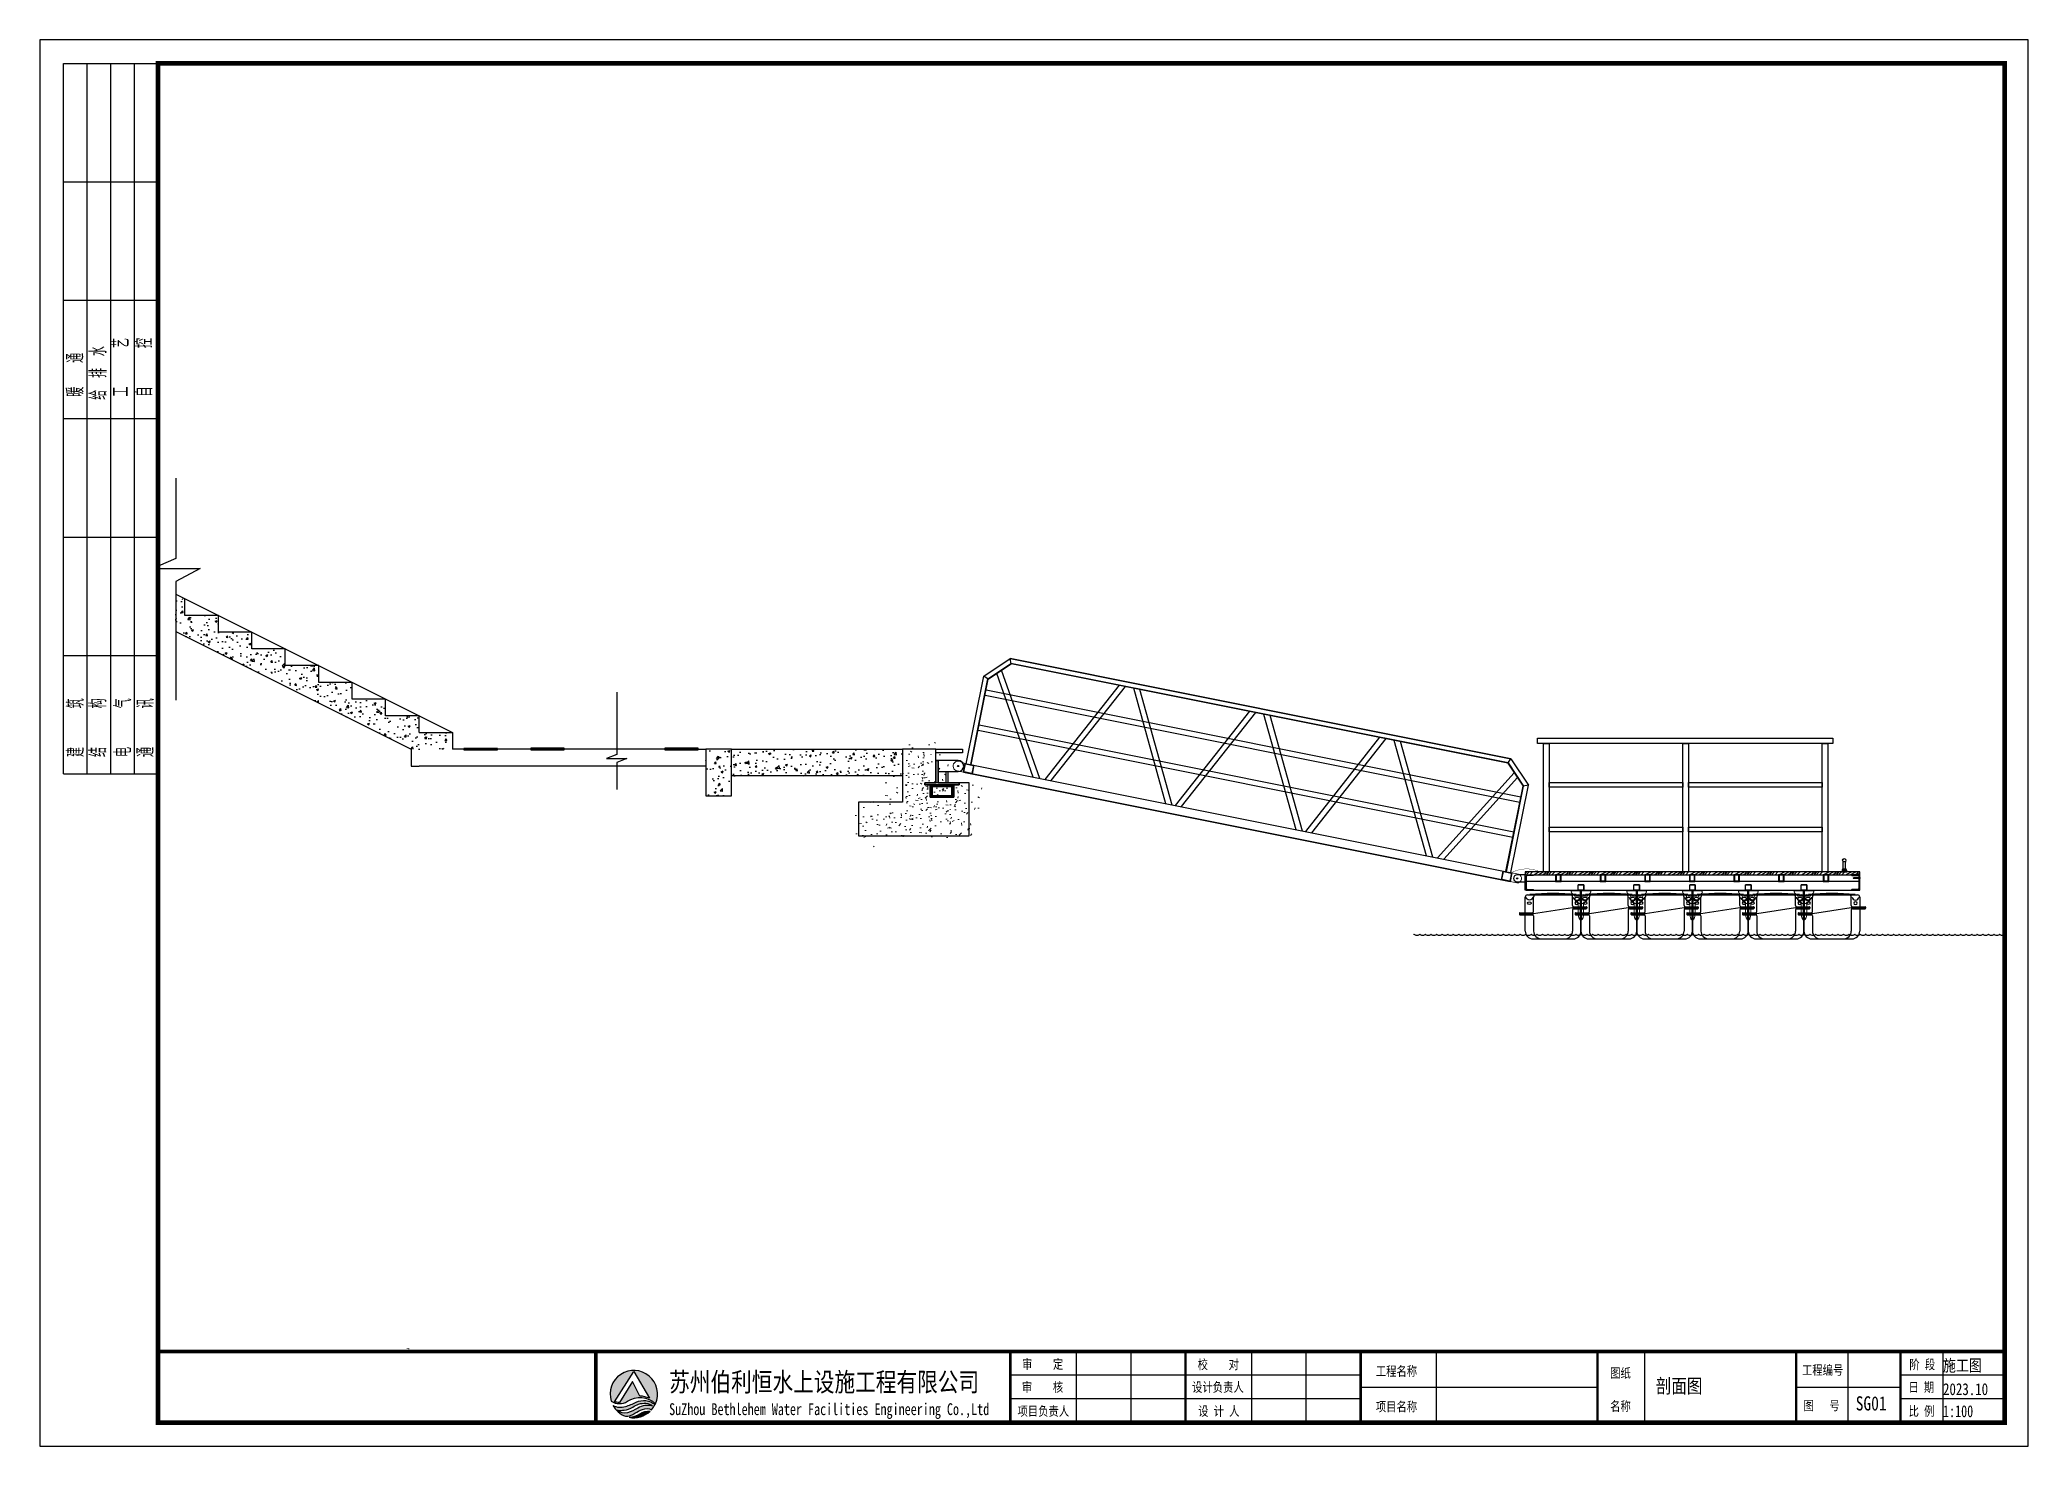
# Paper-space layout '剖面图' of a CAD drawing. Header units: inches. Extents: x 0.1 to 10.4, y 0.3 to 7.6.
# The model-space entities are those that its viewports show. They can reach past a viewport. Long polylines and large blocks are cut down to what shows.
import ezdxf

# ---------------------------------------------------------------- set-up
doc = ezdxf.new("R2010")
doc.units = ezdxf.units.IN
doc.header["$LTSCALE"] = 1000
doc.header["$MEASUREMENT"] = 0
doc.linetypes.add('BLTA11-LD-L-4001_Plot Plan for Seawater Intake System_20140729$0$key plan$0${ Wide Dash }', pattern=[12, 4, -2, 4, -2])
for name, color, linetype, lineweight in [('000轮廓', 6, 'Continuous', 30), ('伯利恒浮筒', 5, 'Continuous', 5), ('填充', 8, 'Continuous', 15)]:
    doc.layers.add(name, color=color, linetype=linetype, lineweight=lineweight)
for name, color, linetype in [('W-bridge approach引桥', 4, 'Continuous'), ('W-FLOAT_BOWL浮筒', 5, 'Continuous'), ('W-PLASTIC_RAILINGS塑木栏杆', 6, 'Continuous'), ('W-STEEL_FRAME钢架', 3, 'Continuous'), ('W-STEEL_KEEL钢龙骨', 5, 'Continuous'), ('W-WOOD_FLOOR木地板', 30, 'Continuous'), ('W-WOOD_STUD木龙骨', 25, 'Continuous'), ('变形缝', 4, 'Continuous'), ('塑木板', 32, 'Continuous'), ('尺寸', 6, 'Continuous'), ('短销钉', 253, 'Continuous'), ('码头', 2, 'Continuous'), ('粗线', 6, 'Continuous'), ('螺栓', 146, 'Continuous'), ('钢筋标注', 7, 'Continuous'), ('龙骨', 10, 'Continuous')]:
    doc.layers.add(name, color=color, linetype=linetype)
doc.styles.add('-宋体', font='', dxfattribs={"width": 0.8})
doc.styles.add('_TCH_DIM', font='SIMPLEX', dxfattribs={"bigfont": 'GBCBIG'})
doc.styles.get("Standard").update_dxf_attribs({"font": 'txt', "bigfont": 'gbcbig.shx'})
doc.styles.add('图框', font='')
doc.styles.add('黑体', font='simhei.ttf')
doc.styles.get('-宋体').set_extended_font_data('SimSun')
doc.styles.get('图框').set_extended_font_data('SimSun')

# ---------------------------------------------------------------- blocks, each defined once
blk = doc.blocks.new('$TITLEBLK$00000187')
h = blk.add_hatch(color=140)
h.dxf.hatch_style = 1
h.paths.add_polyline_path([(-294.2975157832822, 4.499618934714245, 0.2940833065310413), (-290.8947241611858, 4.479315246880583, -0.3637556051435745), (-284.9660449120238, 3.961552416819616, 1.450143919505481)])
h.paths.add_polyline_path([(-289.5262840782852, 10.79610618717879), (-286.2273828745128, 5.121410524766819, 0.1017228384220512), (-288.2303919598417, 5.581745724489791), (-289.8385316662461, 8.662821658095254), (-292.515563864763, 4.263434605051316, -0.08183659895022394), (-293.6386211267163, 4.383852598617977)], flags=16)
h = blk.add_hatch(color=174)
h.paths.add_polyline_path([(-285.7651941563784, 2.713937070667141, 0.0645711315851611), (-285.0502756299927, 3.782975464553537, 0.2966918498639156), (-289.0500649598104, 4.293598499175143, -0.04264034871749078), (-291.301390791119, 3.395946230386946, -0.2097474177968185), (-293.9247834431635, 3.621328972246001, 0.1799149335645369), (-291.2994936451454, 1.328645790812061, 0.1697834880402958), (-289.2765311452276, 1.974588084580765, -0.05744043009284323), (-287.6922526612944, 2.738197892629146, -0.2140921589740306)])
h.paths.add_polyline_path([(-288.7118223857178, 3.033778469189678, -0.08401382846937348), (-290.8865378948358, 2.080677999994353, -0.2717332383640575), (-292.9609963390863, 2.607133321830589, 0.07196600096113874), (-291.5822256288062, 2.640056529339926, 0.09827756531212782), (-289.7548039422641, 3.225723493021175, -0.07240619138596335), (-288.5073503795684, 3.901723734101776, -0.08815600695929833), (-286.9639300902241, 4.069297249153379, -0.181988361698227), (-285.5597770003615, 3.483219767510035, 0.2061063847136331)], flags=16)
blk.add_hatch(color=174).paths.add_polyline_path([(-286.0786446664505, 2.386607752170474, 0.1897275097108577), (-288.2471953486674, 1.807832282137053, -0.1265372259908207), (-290.5198858705959, 1.103938362937528, 0.2450133024062002)])
for p, q in [((-196, 0), (-196, 15)), ((-184.5, 0), (-184.5, 15)), ((-159, 0), (-159, 15)), ((-147.5, 0), (-147.5, 15)), ((-120, 0), (-120, 15)), ((-76, 0), (-76, 15)), ((-33, 0), (-33, 15)), ((-13, 0), (-13, 15)), ((0, 0), (0, 15)), ((-136, 10), (-210, 10)), ((0, 10), (-22, 10)), ((-136, 5), (-210, 5)), ((-136, 7.5), (-86, 7.5)), ((-44, 7.5), (-22, 7.5)), ((0, 5), (-22, 5))]:
    blk.add_line(p, q)
for points, const_width in [([(-297.5437091539561, 1.8e-15), (-297.5437091539561, 15), (0, 15)], 0.8), ([(-210, 0), (-210, 15)], 0.5), ([(-173, 0), (-173, 15)], 0.5), ([(-136, 0), (-136, 15)], 0.5), ([(-86, 0), (-86, 15)], 0.5), ([(-44, 0), (-44, 15)], 0.5), ([(-22, 0), (-22, 15)], 0.5)]:
    blk.add_lwpolyline(points, dxfattribs=dict(const_width=const_width))
for points in [[(-294.2975157832822, 4.499618934714245, 0.2940833065310377), (-290.8947241611859, 4.47931524688056, -0.363755605143577), (-284.9660449120238, 3.961552416819615, 1.450143919505482)], [(-293.6386211267163, 4.383852598617977), (-289.5262840782852, 10.79610618717879), (-286.2273828745128, 5.121410524766816, 0.1017228384220514), (-288.2303919598417, 5.581745724489792), (-289.8385316662461, 8.662821658095254), (-292.515563864763, 4.263434605051316, -0.08183659895022392)]]:
    blk.add_lwpolyline(points, format="xyb", close=True)
for points in [[(-293.9247834431635, 3.621328972245996, 0.2097474177968127), (-291.301390791119, 3.395946230386926, 0.04264034871748636), (-289.0500649598107, 4.293598499175005, -0.29669184986394), (-285.0502756299927, 3.782975464553521)], [(-292.9609963390863, 2.607133321830588, 0.07196600096113918), (-291.5822256288062, 2.640056529339927, 0.09827756531212757), (-289.7548039422641, 3.225723493021178, -0.07240619138596362), (-288.5073503795684, 3.901723734101779, -0.08815600695929665), (-286.9639300902241, 4.06929724915338, -0.1819883616982289), (-285.5597770003615, 3.483219767510036, 0.2061063847136357), (-288.7118223857178, 3.033778469189656, -0.08401382846937235), (-290.8865378948358, 2.08067799999435, -0.2717332383640559), (-292.9609963390863, 2.607133321830588)], [(-291.2994936451454, 1.328645790812061, 0.1697834880402958), (-289.2765311452276, 1.974588084580773, -0.05744043009284388), (-287.6922526612943, 2.738197892629159, -0.2140921589741023), (-285.7651941563778, 2.713937070666853, -0.2140921589741023)], [(-290.5198858705909, 1.103938362937774, 0.1265372259905513), (-288.2471953486674, 1.807832282137042, -0.1897275097108276), (-286.0786446664509, 2.386607752170518, -0.1897275097108276)]]:
    blk.add_lwpolyline(points, format="xyb")
for start, end in [(208.4705642800258, 249.2675749360304), (258.5751416315649, 313.6432204164519), (318.8383584302104, 333.6164557367933)]:
    blk.add_arc((-289.5294727576759, 6.004864996315754), 5, start, end)
at = {"style": '图框'}
for s, height, width, p in [('审    定', 2, 0.8, (-207.531365217561, 11.34340636455505)), ('校    对', 2, 0.8, (-170.4313747680297, 11.2686493614587)), ('阶 段', 2, 0.8, (-20.12044315043613, 11.2686493614587)), ('苏州伯利恒水上设施工程有限公司', 4, 0.8, (-282.0610616814356, 6.561300452989144)), ('审    核', 2, 0.8, (-207.5501152175639, 6.480995526358811)), ('设计负责人', 2, 0.8, (-171.6182431588641, 6.480995526358811)), ('工程名称', 2, 0.8, (-132.8048416975289, 9.860372036195827)), ('图纸', 2, 0.8, (-83.30556735184871, 9.45833333333212)), ('工程编号', 2, 0.8, (-42.78990878892182, 10.08397326045599)), ('日 期', 2, 0.8, (-20.30807142730282, 6.480995526358811)), ('SuZhou Bethlehem Water Facilities Engineering Co.,Ltd ', 2.5, 0.75, (-282.0610616814356, 1.573680674666889)), ('项目名称', 2, 0.8, (-132.8048416975289, 2.360372036195827)), ('名称', 2, 0.8, (-83.30556735184871, 2.459874437470717)), ('图   号', 2, 0.8, (-42.45865878892255, 2.604806593788112)), ('项目负责人', 2, 0.8, (-208.4851296973502, 1.416950851864328)), ('设 计 人', 2, 0.8, (-170.331196973116, 1.416950851864328)), ('比 例', 2, 0.8, (-20.26974185912127, 1.416950851864328))]:
    blk.add_text(s, height=height, dxfattribs=dict(at, width=width)).set_placement(p)
for tag, p in [('审定人', (-193.6776593389244, 10.94936173182481)), ('校对', (-155.5138549694125, 10.91872793685928)), ('审核人', (-193.6776593389244, 6.026439947696531)), ('设计负责人', (-158.6352422545439, 6.230922946320334)), ('项目负责人', (-195.6929099414548, 1.1076086987444)), ('设计人', (-156.477813124505, 1.175260274190236))]:
    blk.add_attdef(tag, p, '', height=3)
for tag, p, height, style, width in [('工程名称', (-115.6586192739983, 9.527522961874809), 3, '-宋体', 0.8), ('阶段', (-12.96257875424362, 10.81137337276806), 2.5, '黑体', 0.8), ('图名', (-73.66711747790396, 6.224973852993571), 3, '-宋体', 0.8), ('日期', (-12.96257875424362, 5.803756828536279), 2.5, '黑体', 0.8), ('项目名称', (-115.6541020875551, 1.965872161461959), 3, '-宋体', 0.8), ('图号', (-31.43685245621475, 2.546908703123336), 3, '_TCH_DIM', 0.7), ('比例', (-12.96257875424362, 1.144672860042192), 2.5, '黑体', 0.8)]:
    blk.add_attdef(tag, p, '', height=height, dxfattribs=dict(style=style, width=width))
blk = doc.blocks.new('$TITLEBLK$00000095')
for p, q in [((-150, 20), (-150, 0)), ((-150, 20), (0, 20)), ((-125, 20), (-125, 0)), ((-100, 20), (-100, 0)), ((-75, 20), (-75, 0)), ((-75, 20), (-75, 0)), ((-50, 20), (-50, 0)), ((-25, 20), (-25, 0)), ((0, 20), (0, 0)), ((-150, 15), (-75, 15)), ((-75, 15), (0, 15)), ((-150, 10), (-75, 10)), ((-75, 10), (0, 10)), ((-150, 5), (-75, 5)), ((-75, 5), (0, 5))]:
    blk.add_line(p, q)
at = {"width": 0.8}
for s, p in [('建   筑', (-146.4452318465046, 15.64578023183276)), ('暖  通', (-70.34686098143357, 15.73349296477681)), ('结   构', (-146.4452318465046, 10.90928588684619)), ('给 排 水', (-71.02525893614438, 10.89833987765087)), ('电   气', (-146.4452318465046, 5.64651480590328)), ('工   艺', (-70.34686098143357, 6.131808068101236)), ('通   讯', (-146.4452318465046, 0.8792416992328072)), ('自   控', (-70.34686098143357, 1.240364493321977))]:
    blk.add_text(s, height=3.508514053963367, dxfattribs=at).set_placement(p)
blk = doc.blocks.new('rgthtyjyuk')
blk.add_lwpolyline([(0, 0), (420, 0), (420, 297), (0, 297)], close=True)
at = {"const_width": 1}
blk.add_lwpolyline([(25, 5), (415, 5), (415, 292), (25, 292)], close=True, dxfattribs=at)
at = {"const_width": 0.8}
blk.add_lwpolyline([(415, 20), (25, 20)], dxfattribs=at)
at = {"rotation": 90}
blk.add_blockref('$TITLEBLK$00000095', (25, 292), dxfattribs=at)
blk = doc.blocks.new('*U230')
at = {"color": 5}
for p, q in [((2.5, -13.40648610023889), (-2.5, -14.19834003102915)), ((2.5, -13.40648610023889), (-2.5, -14.19834003102915)), ((2.5, -15.40648610023889), (-2.5, -16.19834003102915)), ((2.5, -15.40648610023889), (-2.5, -16.19834003102915)), ((2.5, -17.40648610023889), (-2.5, -18.19834003102915)), ((2.5, -17.40648610023889), (-2.5, -18.19834003102915)), ((2.5, -19.40648610023889), (-2.5, -20.19834003102915)), ((2.5, -19.40648610023889), (-2.5, -20.19834003102915)), ((2.5, -19.40648610023889), (-2.5, -20.19834003102915)), ((2.5, -19.40648610023889), (-2.5, -20.19834003102915)), ((2.5, -21.40648610023889), (-2.5, -22.19834003102915)), ((2.5, -21.40648610023889), (-2.5, -22.19834003102915)), ((2.5, -21.40648610023889), (-2.5, -22.19834003102915)), ((2.5, -21.40648610023889), (-2.5, -22.19834003102915)), ((2.5, -23.40648610023889), (-2.5, -24.19834003102915)), ((2.5, -23.40648610023889), (-2.5, -24.19834003102915)), ((2.5, -25.40648610023889), (-2.5, -26.19834003102915)), ((2.5, -25.40648610023889), (-2.5, -26.19834003102915)), ((2.5, -27.40648610023889), (-2.5, -28.19834003102915)), ((2.5, -27.40648610023889), (-2.5, -28.19834003102915)), ((2.5, -29.40648610023889), (-2.5, -30.19834003102915)), ((2.5, -29.40648610023889), (-2.5, -30.19834003102915)), ((2.5, -29.40648610023889), (-2.5, -30.19834003102915)), ((2.5, -29.40648610023889), (-2.5, -30.19834003102915)), ((2.5, -31.40648610023889), (-2.5, -32.19834003102915)), ((2.5, -31.40648610023889), (-2.5, -32.19834003102915)), ((2.5, -31.40648610023889), (-2.5, -32.19834003102915)), ((2.5, -31.40648610023889), (-2.5, -32.19834003102915)), ((2.5, -33.40648610023889), (-2.5, -34.19834003102915)), ((2.5, -33.40648610023889), (-2.5, -34.19834003102915)), ((2.5, -35.40648610023889), (-2.5, -36.19834003102915)), ((2.5, -35.40648610023889), (-2.5, -36.19834003102915)), ((2.5, -37.40648610023889), (-2.5, -38.19834003102915)), ((2.5, -37.40648610023889), (-2.5, -38.19834003102915)), ((2.5, -39.40648610023889), (-2.5, -40.19834003102915)), ((2.5, -39.40648610023889), (-2.5, -40.19834003102915)), ((2.5, -39.40648610023889), (-2.5, -40.19834003102915)), ((2.5, -39.40648610023889), (-2.5, -40.19834003102915)), ((2.5, -41.40648610023889), (-2.5, -42.19834003102915)), ((2.5, -41.40648610023889), (-2.5, -42.19834003102915)), ((2.5, -41.40648610023889), (-2.5, -42.19834003102915)), ((2.5, -41.40648610023889), (-2.5, -42.19834003102915)), ((2.5, -43.40648610023889), (-2.5, -44.19834003102915)), ((2.5, -43.40648610023889), (-2.5, -44.19834003102915)), ((2.5, -46.40648610023889), (-2.5, -47.19834003102915)), ((2.5, -46.40648610023889), (-2.5, -47.19834003102915)), ((2.5, -48.40648610023889), (-2.5, -49.19834003102915)), ((2.5, -48.40648610023889), (-2.5, -49.19834003102915)), ((2.5, -48.40648610023889), (-2.5, -49.19834003102915)), ((2.5, -48.40648610023889), (-2.5, -49.19834003102915)), ((2.5, -50.40648610023889), (-2.5, -51.19834003102915)), ((2.5, -50.40648610023889), (-2.5, -51.19834003102915)), ((2.5, -50.40648610023889), (-2.5, -51.19834003102915)), ((2.5, -50.40648610023889), (-2.5, -51.19834003102915)), ((2.5, -52.40648610023889), (-2.5, -53.19834003102915)), ((2.5, -52.40648610023889), (-2.5, -53.19834003102915)), ((2.5, -52.40648610023889), (-2.5, -53.19834003102915)), ((2.034598002312919, -54.48574299951197), (-1.881237393563595, -55.10589692962246)), ((-1.850000000000023, -52.51903875408425), (-1.850000000000023, -1)), ((-1.850000000000023, -1), (1.849999999999966, -1)), ((0, -60), (-1.850000000000023, -52.51903875408425)), ((1.519849432661658, -56.56726413516137), (-1.405288701777636, -57.03052056113341)), ((1.005100863010398, -58.64878527081078), (-0.9293400099916198, -58.95514419264435)), ((1.849999999999966, -52.51903875408463), (0, -60)), ((1.849999999999966, -1), (1.849999999999966, -52.51903875408463))]:
    blk.add_line(p, q, dxfattribs=at)
blk.add_lwpolyline([(-3.25, 0), (-2.25, -1), (2.25, -1), (3.25, 0)], close=True, dxfattribs=at)
blk = doc.blocks.new('A$C0837b8cf')
at = {"layer": 'W-STEEL_FRAME钢架'}
blk.add_lwpolyline([(-17.10148981257225, 0), (-17.10148981257225, 140), (58, 140), (58, 137.4599999999773, -0.414213562373095), (53.75, 133.2099999999773), (-3.021413591050077, 130.2874422636814, 0.3241010072790881), (-8.342101150366943, 121.6726057220512), (-8.342101150366943, 18.32739427796332, 0.290227759964386), (-2.124744849512354, 9.704706267555594), (53.75, 6.790000000037253, -0.414213562373095), (58, 2.540000000037253), (58, 0)], format="xyb", close=True, dxfattribs=at)
blk = doc.blocks.new('*U236')
at = {"layer": '龙骨'}
for points in [[(-25, -30), (25, -30), (25, 30), (-25, 30)], [(-20, -25), (20, -25), (20, 25), (-20, 25)]]:
    blk.add_lwpolyline(points, close=True, dxfattribs=at)
blk = doc.blocks.new('*U237')
at = {"layer": '变形缝', "color": 0, "linetype": 'ByBlock', "lineweight": -2, "transparency": 16777216}
for p in [(0, 0), (400, 0), (800, 0), (1200, 0), (1600, 0), (2000, 0), (2400, 0)]:
    blk.add_blockref('*U236', p, dxfattribs=at)
blk = doc.blocks.new('blhft')
at = {"layer": 'W-FLOAT_BOWL浮筒'}
for p, q in [((-250, 234.5), (-250, 375)), ((-230, 395), (230, 395)), ((-208.5, 397), (208.1999999999534, 397)), ((-208.5, 397), (-208.5, 395)), ((-174.2640687120147, 244.5), (-174.2640687120147, 375)), ((174.2640687118983, 298.5), (174.2640687118983, 375)), ((208.1999999999534, 397), (208.1999999999534, 395)), ((250, 375), (250, 288.5)), ((-302.0369826901006, 225.5), (-174.2640687120147, 225.5)), ((-298.0369826901006, 234.5), (-184.2640687120147, 234.5)), ((-298.0369826901006, 216.5), (-184.2640687120147, 216.5)), ((-250, 70), (-250, 216.5)), ((174.2640687118983, 279.5), (-174.2640687120147, 225.5)), ((-174.2640687120147, 206.5), (-174.2640687120147, 70)), ((174.2640687118983, 279.5), (302.0747355405474, 279.5)), ((174.2640687118983, 260.5), (174.2640687118983, 70)), ((184.2640687118983, 288.5), (298.0747355405474, 288.5)), ((184.2640687118983, 270.5), (298.0747355405474, 270.5)), ((250, 270.5), (250, 70)), ((-180, 0), (180, 0))]:
    blk.add_line(p, q, dxfattribs=at)
at = {"layer": 'W-FLOAT_BOWL浮筒', "ltscale": 0.5}
for p, q in [((-302.0369826901006, 230.5), (-302.0369826901006, 220.5)), ((302.0747355405474, 284.5), (302.0747355405474, 274.5))]:
    blk.add_line(p, q, dxfattribs=at)
at = {"layer": 'W-FLOAT_BOWL浮筒'}
for centre, radius, start, end in [((-230, 375), 20, 90, 180), ((-0.1500000000232831, -1768.484999999986), 2175.485005171261, 84.50425978993003, 95.49574021006995), ((-154.2640687120147, 375), 20, 90, 180), ((154.2640687118983, 375), 20, 0, 90), ((230, 375), 20, 0, 90), ((-298.0369826901006, 220.5), 4, 180, 270), ((-184.2640687120147, 244.5), 10, 270, 0), ((-184.2640687120147, 206.5), 10, 0, 90), ((184.2640687118983, 298.5), 10, 180, 270), ((184.2640687118983, 260.5), 10, 90, 180), ((298.0747355405474, 274.5), 4, 270, 0), ((-180, 70), 70, 180, 270), ((-104.2640687120147, 70), 70, 180, 270), ((104.2640687118983, 70), 70, 270, 0), ((180, 70), 70, 270, 0)]:
    blk.add_arc(centre, radius, start, end, dxfattribs=at)
at = {"layer": 'W-FLOAT_BOWL浮筒', "ltscale": 0.5}
for centre, start, end in [((-298.0369826901006, 230.5), 90, 180), ((298.0747355405474, 284.5), 0, 90)]:
    blk.add_arc(centre, 4, start, end, dxfattribs=at)
at = {"layer": 'W-FLOAT_BOWL浮筒', "extrusion": (0, 0, -1)}
blk.add_ellipse((-212.1320343554253, 375.0000000000146), major_axis=(-30.37504769582881, 1.159501235391824e-12), ratio=0.9218092521331712, start_param=3.141592653589793, end_param=6.283185307179586, dxfattribs=at)
at = {"layer": 'W-FLOAT_BOWL浮筒'}
blk.add_ellipse((211.8917544153519, 375.3981443897064), major_axis=(30.37499413499397, 0.05704229095236234), ratio=0.9218092521331709, start_param=3.141592653589793, end_param=6.283185307179586, dxfattribs=at)
blk.add_ellipse((-212.1320343560074, 320.5), major_axis=(-16, 2.98329317162055e-15), ratio=0.75, dxfattribs=at)
at = {"layer": 'W-FLOAT_BOWL浮筒', "extrusion": (0, 0, -1)}
blk.add_ellipse((212.1320343558909, 320.5), major_axis=(16, -1.192181603916775e-14), ratio=0.75, dxfattribs=at)
blk = doc.blocks.new('dxd')
at = {"layer": '短销钉', "lineweight": 13}
for p, q in [((-85.69118730124319, 227.0684448128377), (-55.80881269875681, 200.1630985649754)), ((-79, 244.5), (79, 244.5)), ((-77.5, 244.5), (-77.5, 246.5)), ((-77.5, 246.5), (77.5, 246.5)), ((-52.5, 180.0623058987476), (-52.5, 192.7315433778131)), ((-42.50769273223705, 197.1839259753106), (42.49230726776295, 197.1839259753106)), ((52.5, 180.0623058987476), (52.5, 192.7315433778131)), ((85.69118730124319, 227.0684448128377), (55.80881269875681, 200.1630985649754)), ((77.5, 244.5), (77.5, 246.5)), ((-48.79320391049259, 152.8661777056332), (-27.70679608950741, 135.7907413347566)), ((-29, 38.87411967464868), (-29, 45)), ((-26, 48), (-24, 48)), ((-24, 30), (-24, 128.0192817201823)), ((-24, 30), (24, 30)), ((-24, 30), (-18.40194193241769, 2.009709662153909)), ((-19.20000000001164, 132.789037047165), (19.20000000001164, 132.789037047165)), ((-15.95049024320906, 0), (15.95049024320906, 0)), ((-6, 39), (-6, 44.32455532033782)), ((6, 39), (6, 44.32455532033782)), ((24, 30), (18.40194193244679, 2.009709662153909)), ((24, 30), (24, 128.0192817201823)), ((26, 48), (24, 48)), ((48.79320391049259, 152.8661777056332), (27.70679608950741, 135.7907413347566)), ((29, 38.87411967464868), (29, 45))]:
    blk.add_line(p, q, dxfattribs=at)
at = {"layer": '短销钉', "lineweight": 13, "ltscale": 0.1}
for p, q in [((-18.40194193241769, 2.009709662153909), (-18, 0)), ((-18, 0), (-15.95049024320906, 0)), ((15.95049024320906, 0), (18, 0)), ((18.40194193244679, 2.009709662153909), (18, 0))]:
    blk.add_line(p, q, dxfattribs=at)
at = {"layer": '短销钉', "lineweight": 13}
for centre, radius, start, end in [((-79, 234.5), 10, 90, 228.0009156405508), ((0, -1254.06249999845), 1502.56249999845, 87.04345468654192, 92.95654531345808), ((-43.5, 170), 13.49999999999955, 126.5657369318358, 231.0000000002546), ((-62.5, 192.7315433778131), 10, 0, 48.00091564055078), ((-34.52363483404042, 154.4883161433463), 31.37204003537892, 56.41657969937791, 122.8530887181568), ((-25.49996233111597, 170), 13.49999999999955, 308.3696395362614, 51.90106289520276), ((25.49996233111597, 170), 13.49999999999955, 128.0989371047973, 231.6303604637386), ((34.51582523426623, 154.5183921643038), 31.34266601666032, 57.12871926062825, 123.6019393643737), ((43.5, 170), 13.49999999999955, 308.9999999997454, 53.43426306816423), ((62.5, 192.7315433778131), 10, 131.9990843594492, 180), ((79, 234.5), 10, 311.9990843594492, 90), ((-42.5, 160.6376373202074), 10, 184.1478824734012, 231.0000000002546), ((-34.48837609545444, 185.5997806980449), 31.42076009486325, 236.1380561512875, 303.5569220443629), ((-26, 45), 3, 90, 180), ((-34, 128.0192817201823), 10, 0, 51.00000000025459), ((-15.95049024320906, 2.5), 2.5, 191.3099324743677, 270), ((-3, 44.32455532033782), 3, 115.3769335256795, 180), ((0, 38), 10, 64.62306647432047, 115.3769335256795), ((3, 44.32455532033782), 3, 0, 64.62306647432047), ((15.95049024320906, 2.5), 2.5, 270, 348.6900675256323), ((34.4883880604757, 185.5952856474905), 31.41702091548712, 236.4385283679592, 303.8664934392513), ((34, 128.0192817201823), 10, 128.9999999997454, 180), ((26, 45), 3, 0, 90), ((42.5, 160.6376373202074), 10, 308.9999999997454, 355.8521175265988)]:
    blk.add_arc(centre, radius, start, end, dxfattribs=at)
for centre, major_axis, ratio, start_param, end_param in [((-23, 38.87411967464868), (1.677748740859258e-13, -9), 0.6666666666666728, 4.71238898038469, 6.115737227959887), ((0, 39), (1.732856390789222e-13, 9), 0.6666666666666603, 1.570796326794897, 4.71238898038469)]:
    blk.add_ellipse(centre, major_axis=major_axis, ratio=ratio, start_param=start_param, end_param=end_param, dxfattribs=at)
at = {"layer": '短销钉', "lineweight": 13, "extrusion": (0, 0, -1)}
blk.add_ellipse((23, 38.87411967464868), major_axis=(-1.73285639078919e-13, -9), ratio=0.6666666666666728, start_param=4.71238898038469, end_param=6.115737227959805, dxfattribs=at)
blk = doc.blocks.new('短销固定件正视面')
at = {"layer": '塑木板', "color": 156}
blk.add_lwpolyline([(2149439.269028792, 351498.7318098359), (2149442.269028792, 351498.7318098359), (2149489.269028792, 351498.7318098359), (2149489.269028792, 351451.7318098359), (2149489.269028792, 351448.7318098359), (2149439.269028792, 351448.7318098359)], close=True, dxfattribs=at)
at = {"layer": '塑木板', "color": 5}
blk.add_lwpolyline([(2149489.269028792, 351448.7318098359), (2149489.269028792, 351498.7318098359), (2149439.269028792, 351498.7318098359)], dxfattribs=at)
at = {"layer": '螺栓', "color": 156}
blk.add_lwpolyline([(2149458.269028792, 351448.7318098359), (2149458.269028792, 351181.7318113856), (2149470.269028792, 351181.7318113856), (2149470.269028792, 351448.7318098359)], dxfattribs=at)
for points in [[(2149453.769028792, 351196.7318113856), (2149474.769028792, 351196.7318113856), (2149474.769028792, 351186.7318113856), (2149453.769028792, 351186.7318113856)], [(2149455.269028792, 351198.7318113856), (2149473.269028792, 351198.7318113856), (2149473.269028792, 351196.7318113856), (2149455.269028792, 351196.7318113856)], [(2149458.769028792, 351196.7318113856), (2149469.769028792, 351196.7318113856), (2149469.769028792, 351186.7318113856), (2149458.769028792, 351186.7318113856)]]:
    blk.add_lwpolyline(points, close=True, dxfattribs=at)
blk = doc.blocks.new('A$C47c33f2f')
at = {"color": 4}
for p, q in [((0, 0), (46, 0)), ((43.5, 2.5), (2.5, 2.5)), ((2.5, 2.5), (2.5, 2.5)), ((4.5, 18), (4.5, 4.5)), ((4.5, 18), (41.5, 18)), ((4.5, 4.5), (41.5, 4.5)), ((12.5, 26), (12.5, 88.00027785799466)), ((12.5, 26), (31.5, 26)), ((33.5, 25.61249499605037), (33.5, 88.00027785799466)), ((41.5, 16), (41.5, 4.5))]:
    blk.add_line(p, q, dxfattribs=at)
blk.add_circle((23, 104), 15, dxfattribs=at)
for centre, radius, start, end in [((2.5, 0), 2.5, 90, 180), ((2.5, 4.5), 2, 270, 0), ((12.5, 18), 8, 90, 180), ((-4.78418535599485, 87.55294662015513), 17.28997306651021, 1.482538591795955, 29.93066148833372), ((31.5, 16), 10, 0, 90), ((50.78418535506353, 87.55294662015513), 17.28997306651021, 150.0693385116663, 178.517461408204), ((43.5, 4.5), 2, 180, 270), ((43.5, 0), 2.5, 0, 90)]:
    blk.add_arc(centre, radius, start, end, dxfattribs=at)
at = {"layer": '尺寸'}
for p, q in [((0, 0), (0, 0)), ((0.5, 0), (0.5, 0)), ((43.5, 2.5), (43.5, 2.5)), ((45.5, 0), (45.5, 0))]:
    blk.add_line(p, q, dxfattribs=at)
blk = doc.blocks.new('连接')
at = {"layer": 'W-STEEL_KEEL钢龙骨'}
blk.add_lwpolyline([(503898.8147591269, 498604.4541098984), (503898.8147591269, 498534.4541098984), (503958.8147591269, 498534.4541098984), (503958.8147591269, 498604.4541098984)], dxfattribs=at)
blk.add_circle((503928.8147591269, 498604.4541098984), 5, dxfattribs=at)
blk.add_arc((503928.8147591269, 498604.4541098984), 30, 0, 180, dxfattribs=at)
blk = doc.blocks.new('ansjdhasd')
at = {"color": 4}
for p, q in [((84861.4125594965, 32813.69010917901), (85061.4125594965, 33013.69010917901)), ((85061.4125594965, 33013.69010917901), (89641.41255949627, 33013.69010917925)), ((89641.4125594965, 33013.69010917901), (85061.4125594965, 33013.69010917878)), ((85080.05216980333, 32968.69010917901), (85061.4125594965, 33013.69010917925)), ((89622.77294918968, 32968.69010917925), (89641.4125594965, 33013.69010917925)), ((89641.4125594965, 33013.69010917925), (89841.4125594965, 32813.69010917925)), ((84861.4125594965, 32013.69010917925), (84861.4125594965, 32813.69010917901)), ((84906.4125594965, 32795.05049887219), (84861.4125594965, 32813.69010917901)), ((84906.4125594965, 32795.05049887242), (85080.0521698031, 32968.69010917878)), ((89622.77294918991, 32968.69010917948), (85080.0521698031, 32968.69010917855)), ((89622.77294918968, 32968.69010917925), (89796.4125594965, 32795.05049887242)), ((89841.4125594965, 32813.69010917925), (89796.4125594965, 32795.05049887242)), ((89841.4125594965, 32013.69010917925), (89841.4125594965, 32813.69010917925)), ((84906.4125594965, 32013.69010917925), (84906.4125594965, 32795.05049887265)), ((89796.4125594965, 32013.69010917925), (89796.4125594965, 32795.05049887242))]:
    blk.add_line(p, q, dxfattribs=at)
at = {"color": 8, "linetype": 'BLTA11-LD-L-4001_Plot Plan for Seawater Intake System_20140729$0$key plan$0${ Wide Dash }'}
for p, q in [((84902.4125594965, 32796.70735312196), (85078.39531555356, 32972.69010917855)), ((89624.42980343921, 32972.69010917948), (85078.39531555402, 32972.69010917855)), ((89624.42184904127, 32972.67090556387), (89800.39335588113, 32796.69939872402)), ((84902.4125594965, 32013.69010917925), (84902.4125594965, 32796.70735312149)), ((89800.4125594965, 32013.69010917925), (89800.4125594965, 32796.70735312196))]:
    blk.add_line(p, q, dxfattribs=at)
at = {"color": 0}
for p, q in [((85474.32864200001, 32013.69010917925), (84971.60992482866, 32860.24786420435)), ((85532.48026162761, 32013.69010917948), (85008.09518606149, 32896.73312543717)), ((86066.84991828285, 32972.69010917855), (85579.94383205267, 32013.69010917925)), ((86122.92536652045, 32972.69010917855), (85636.01928029026, 32013.69010917925)), ((86197.51450603575, 32972.69010917855), (86684.4205922657, 32013.69010917925)), ((86253.58995427357, 32972.69010917855), (86740.49604050329, 32013.69010917925)), ((87258.31166709497, 32972.69010917855), (86771.40558086455, 32013.69010917925)), ((87314.3871153328, 32972.69010917855), (86827.48102910238, 32013.69010917925)), ((87388.9762548481, 32972.69010917855), (87875.88234107828, 32013.69010917925)), ((87445.05170308569, 32972.69010917855), (87931.95778931587, 32013.69010917925)), ((88449.77341590732, 32972.69010917855), (87962.86732967736, 32013.69010917925)), ((88505.84886414491, 32972.69010917855), (88018.94277791472, 32013.69010917925)), ((88580.43800366021, 32972.69010917855), (89067.34408989016, 32013.69010917925)), ((88636.51345189803, 32972.69010917855), (89123.41953812775, 32013.69010917925)), ((89170.34485736515, 32013.69010917948), (89694.72993293151, 32896.73312543717)), ((89228.49647699346, 32013.69010917925), (89731.21519416434, 32860.24786420435)), ((84907.23406027656, 32697.70135901368), (89796.4125594965, 32697.70135901368)), ((84907.23406027656, 32647.70135901368), (89796.4125594965, 32647.70135901368)), ((84906.4125594965, 32377.69010917901), (89796.4125594965, 32377.69010917901)), ((84906.4125594965, 32327.69010917901), (89796.4125594965, 32327.69010917901))]:
    blk.add_line(p, q, dxfattribs=at)
at = {"color": 3}
for p, q in [((84851.4125594965, 32013.69010917925), (89851.4125594965, 32013.69010917925)), ((84851.4125594965, 31933.69010917925), (84851.4125594965, 32013.69010917925)), ((84851.4125594965, 31933.69010917925), (89851.4125594965, 31933.69010917925)), ((89851.4125594965, 31933.69010917925), (89851.4125594965, 32013.69010917925)), ((89851.4125594965, 31933.69010917925), (89851.4125594965, 31984.69010917925))]:
    blk.add_line(p, q, dxfattribs=at)
at = {"color": 1}
blk.add_line((84851.4125594965, 32013.69010917925), (84851.4125594965, 32013.69010917925), dxfattribs=at)
at = {"color": 3, "lineweight": 5}
for p, q in [((84851.4125594965, 31933.69010917925), (84851.4125594965, 32013.69010917925)), ((84931.4125594965, 31933.69010917925), (84931.4125594965, 32013.69010917925)), ((89771.4125594965, 31933.69010917925), (89771.4125594965, 32013.69010917925)), ((89851.4125594965, 31933.69010917925), (89851.4125594965, 32013.69010917925)), ((89851.4125594965, 31953.69010917925), (89851.4125594965, 32013.69010917925))]:
    blk.add_line(p, q, dxfattribs=at)
blk.add_line((89841.41255936006, 31933.69010917925), (89781.41255936006, 31933.69010917925))
at = {"color": 3}
for points in [[(84851.4125594965, 32013.69010917925), (89851.4125594965, 32013.69010917925), (89851.4125594965, 31933.69010917925), (84851.4125594965, 31933.69010917925)], [(84851.4125594965, 32013.69010917925), (84931.4125594965, 32013.69010917925), (84931.4125594965, 31933.69010917925), (84851.4125594965, 31933.69010917925)], [(84855.4125594965, 32009.69010917925), (84927.4125594965, 32009.69010917925), (84927.4125594965, 31937.69010917925), (84855.4125594965, 31937.69010917925)], [(89771.4125594965, 32013.69010917925), (89851.4125594965, 32013.69010917925), (89851.4125594965, 31933.69010917925), (89771.4125594965, 31933.69010917925)], [(89775.4125594965, 32009.69010917925), (89847.4125594965, 32009.69010917925), (89847.4125594965, 31937.69010917925), (89775.4125594965, 31937.69010917925)]]:
    blk.add_lwpolyline(points, close=True, dxfattribs=at)
at = {"color": 3, "lineweight": 5}
for points in [[(84851.4125594965, 32013.69010917925), (84931.4125594965, 32013.69010917925), (84931.4125594965, 31933.69010917925), (84851.4125594965, 31933.69010917925)], [(84855.4125594965, 32009.69010917925), (84927.4125594965, 32009.69010917925), (84927.4125594965, 31937.69010917925), (84855.4125594965, 31937.69010917925)], [(89851.4125594965, 32013.69010917925), (89771.4125594965, 32013.69010917925), (89771.4125594965, 31933.69010917925), (89851.4125594965, 31933.69010917925)], [(89847.4125594965, 32009.69010917925), (89775.4125594965, 32009.69010917925), (89775.4125594965, 31937.69010917925), (89847.4125594965, 31937.69010917925)]]:
    blk.add_lwpolyline(points, close=True, dxfattribs=at)
blk = doc.blocks.new('gj')
h = blk.add_hatch(color=251)
h.dxf.hatch_style = 1
h.paths.add_polyline_path([(7435178.79821153, 3829134.356668234), (7434968.79821153, 3829134.356668234), (7434968.79821153, 3829024.356668234), (7435178.79821153, 3829024.356668234)])
h.paths.add_polyline_path([(7434984.79821153, 3829118.356668234), (7435162.79821153, 3829118.356668234), (7435162.79821153, 3829040.356668234), (7434984.79821153, 3829040.356668234)], flags=16)
at = {"layer": '码头', "color": 7}
for p, q in [((7434928.79821153, 3829134.356668234), (7434968.79821153, 3829134.356668234)), ((7434968.79821153, 3829134.356668234), (7434968.79821153, 3829024.356668234)), ((7435178.79821153, 3829024.356668234), (7435178.79821153, 3829134.356668234))]:
    blk.add_line(p, q, dxfattribs=at)
for points in [[(7435128.79821153, 3829154.356668234), (7435128.79821153, 3829354.356668234), (7435108.79821153, 3829354.356668234), (7435108.79821153, 3829154.356668234), (7434918.79821153, 3829154.356668234), (7434918.798211529, 3829134.356668234), (7434968.79821153, 3829134.356668234), (7434968.79821153, 3829024.356668234), (7435178.79821153, 3829024.356668234), (7435178.79821153, 3829134.356668234), (7435228.79821153, 3829134.356668234), (7435228.79821153, 3829154.356668234), (7435128.79821153, 3829154.356668234), (7435128.79821153, 3829344.356668234)], [(7434918.79821153, 3829154.356668234), (7435228.79821153, 3829154.356668234), (7435228.79821153, 3829134.356668234), (7434918.79821153, 3829134.356668234)], [(7434968.79821153, 3829134.356668234), (7435178.79821153, 3829134.356668234), (7435178.79821153, 3829024.356668234), (7434968.79821153, 3829024.356668234)], [(7434984.79821153, 3829118.356668234), (7435162.79821153, 3829118.356668234), (7435162.79821153, 3829040.356668234), (7434984.79821153, 3829040.356668234)]]:
    blk.add_lwpolyline(points, close=True, dxfattribs=at)

msp = doc.modelspace()

# ---------------------------------------------------------------- hatches: boundary and pattern name
h = msp.add_hatch()
h.set_pattern_fill('AR-CONC', color=256, scale=100)
h.set_pattern_definition([(49.99999999999999, (-21207.08885803066, 58728.21418981574), (182.184668996004, -15.93908553890308), [19.05, -209.55]), (355, (-21207.08885803066, 58728.21418981574), (-35.24282597566698, 191.05664288218), [15.24, -167.64]), (100.451, (-21191.90685803066, 58726.88593981575), (146.9425016659592, 175.1166878202919), [16.19, -178.09]), (46.18420000000001, (-21207.08885803066, 58779.01418981575), (271.0790408921299, -42.04232793272713), [28.575, -314.325]), (96.6356, (-21184.49895803066, 58775.51068981575), (237.4042344662372, 247.4255558900493), [24.285, -267.135]), (351.1840000000001, (-21207.08885803066, 58779.01418981575), (237.4046058139339, 247.4251178605977), [22.86, -251.46]), (21, (-21181.68885803066, 58766.31418981575), (151.6148798353833, -102.2655185167625), [19.05, -209.55]), (326.0000000000001, (-21181.68885803066, 58766.31418981575), (61.80202834764707, 184.1879661223193), [15.24, -167.64]), (71.4514, (-21169.05435803066, 58757.79208981575), (213.4164907701244, 81.92285771605745), [16.19, -178.09]), (37.50000000000001, (-21207.08885803066, 58728.21418981574), (3.08860325059182, 84.55503887315311), [0, -165.608, 0, -170.18, 0, -168.275]), (7.499999999999999, (-21207.08885803066, 58728.21418981574), (66.81966251030575, 100.1805748181195), [0, -97.02799999999999, 0, -161.798, 0, -64.13499999999999]), (327.5, (-21263.73085803066, 58728.21418981574), (135.5905951668714, -5.728743992673435), [0, -63.5, 0, -198.12, 0, -262.89]), (317.5, (-21289.13085803066, 58728.21418981574), (148.129181386018, 25.42649103333303), [0, -82.55, 0, -131.572, 0, -186.69])])
h.paths.add_polyline_path([(57259.73921287661, 86005.23010770655), (57259.7392128766, 85712.08232833476), (59372.40273492182, 84655.23010770655), (59742.18724848863, 84655.23010770655), (59742.18724848863, 84805.23010770655), (59442.18724848863, 84805.23010770655), (59442.18724848863, 84955.23010770655), (59142.18724848863, 84955.23010770655), (59142.18724848863, 85105.23010770655), (58842.18724848863, 85105.23010770655), (58842.18724848863, 85255.23010770655), (58542.18724848863, 85255.23010770655), (58542.18724848863, 85405.23010770655), (58242.18724848863, 85405.23010770655), (58242.18724848863, 85555.23010770655), (57942.18724848863, 85555.23010770655), (57942.18724848863, 85705.23010770655), (57642.18724848863, 85705.23010770655), (57642.18724848863, 85855.23010770655), (57342.18724848863, 85855.23010770655), (57342.18724848863, 86005.23010770655)])
h = msp.add_hatch()
h.set_pattern_fill('GRAVEL', color=256, scale=2)
h.set_pattern_definition([(228.0128, (3978.679346558809, 364.8920184855326), (-121.9201035953761, -137.1601685370755), [2.050326, -202.983]), (184.9697, (3977.307746558809, 363.3680184855326), (182.8802958370748, 15.23989245232475), [3.51843, -348.324]), (132.5104, (3973.802546558809, 363.0632184855326), (152.3998891099901, -167.6401637547624), [2.480892, -245.6082]), (267.2737, (3967.858946558809, 359.2532184855326), (15.23993382496903, 304.7999019201986), [3.20403, -317.1984]), (292.8337, (3967.706546558809, 356.0528184855326), (-76.20021633301141, 182.8801039803066), [3.141804, -311.0388]), (357.2737, (3968.925746558809, 353.1572184855326), (-304.7999019201986, 15.23993382496905), [3.20403, -317.1984]), (37.6942, (3972.12614655881, 353.0048184855326), (-198.1201251674396, -152.3998641419093), [4.237164, -419.4786]), (72.2553, (3975.478946558809, 355.5956184855326), (106.6802133928032, 335.2800972362184), [4.000319999999999, -396.0318]), (121.4296, (3976.698146558809, 359.4056184855326), (-121.9200314115869, 198.1197669598361), [3.214877999999998, -318.2729999999998]), (175.2364, (3975.021746558809, 362.1488184855326), (167.6398683183267, -15.23985697632693), [3.670277999999998, -179.8433999999999]), (222.3974, (3971.364146558809, 362.4536184855326), (-182.8800055034383, -167.6397819038218), [4.746468, -469.9008]), (138.8141, (3982.946546558809, 359.1008184855326), (-106.6799320453484, 91.43985934274403), [1.62003, -160.3836]), (171.4692, (3981.727346558809, 360.1676184855326), (198.1196975735484, -30.48007680027419), [3.082091999999998, -305.1275999999997]), (225, (3978.679346558809, 360.6248184855326), (-2.664535259100376e-15, -15.23998961220119), [2.155254, -19.39734]), (203.1986, (3977.612546558809, 362.4536184855326), (76.20025695354501, 30.48013364583759), [1.160646, -114.9036]), (291.8014, (3976.545746558809, 361.9964184855326), (-15.24001069136705, 45.72002945239119), [1.641396, -80.4288]), (30.9638, (3977.155346558809, 360.4724184855326), (45.71995172884937, 30.48002375196332), [2.665919999999999, -86.19779999999994]), (161.5651, (3979.44134655881, 361.8440184855326), (30.48001390908589, -15.23997733479046), [1.927722, -46.2654]), (16.38950000000001, (3967.706546558809, 361.9964184855326), (152.4000840838161, 45.71990489980683), [2.700528, -267.3528]), (70.3462, (3970.297346558809, 362.7584184855326), (-60.95983013205904, -167.63976293127), [2.265594, -224.2932]), (293.1986, (3979.44134655881, 364.8920184855326), (-30.48013364583758, 76.20025695354501), [2.32128, -113.7432]), (343.6105, (3980.355746558809, 362.7584184855326), (-152.4000840838161, 45.71990489980687), [2.700527999999998, -267.3527999999998]), (339.444, (3967.706546558809, 352.5476184855326), (-76.20009458553547, 30.47996301630083), [2.60421, -127.6062]), (294.7751, (3970.144946558809, 351.6332184855326), (-76.19982242176104, 167.6399221569401), [2.182031999999998, -216.0215999999999]), (66.80140000000002, (3979.593746558809, 349.6520184855326), (30.4801336458376, 76.20025695354501), [2.32128, -113.7432]), (17.35400000000001, (3980.508146558809, 351.7856184855326), (-198.1200106911597, -60.9599080536338), [2.554698, -252.9144]), (69.444, (3972.12614655881, 349.6520184855326), (-30.47996301630086, -76.20009458553545), [1.302108, -128.9088]), (101.3098999999999, (3978.679346558809, 349.6520184855326), (-15.23992477732409, 60.95980476541574), [0.7770899999999998, -76.93199999999999]), (165.9638, (3978.526946558809, 350.4140184855326), (45.72003212818304, -15.23997362474185), [3.141804, -59.6943]), (186.0090000000001, (3975.478946558809, 351.1760184855326), (152.3997752665677, 15.23996441128715), [2.911602, -288.2484]), (303.6901, (3977.155346558809, 359.1008184855326), (-15.2400052278434, 30.47997059539104), [2.197944, -52.75068]), (353.1572, (3978.374546558809, 357.2720184855326), (259.0801071398606, -30.48013650992904), [3.837342, -379.896]), (60.94540000000001, (3982.184546558809, 356.8148184855326), (-60.95985819497454, -106.6797456650047), [1.569047999999999, -155.3363999999999]), (90, (3982.946546558809, 358.1864184855326), (-15.24, 15.24), [0.9144, -14.3256]), (120.2564, (3975.174146558809, 351.6332184855326), (60.95987080101666, -106.6799461948654), [2.117202, -209.6034]), (48.01280000000001, (3974.107346558809, 353.4620184855326), (121.920103595376, 137.1601685370755), [4.100658, -200.9328]), (0, (3976.850546558809, 356.5100184855326), (15.24, 15.24), [3.9624, -11.2776]), (325.3048, (3980.812946558809, 356.5100184855326), (-152.3997359457221, 106.6800101429086), [2.40966, -238.5558]), (254.0546, (3982.794146558809, 355.1384184855326), (-15.24003887820884, -60.96014521922177), [2.218974, -108.7302]), (207.646, (3982.184546558809, 353.0048184855326), (-289.5598982941363, -152.4000958483404), [3.61287, -357.675]), (175.4261, (3978.984146558809, 351.3284184855326), (-198.120045628485, 15.23992626731677), [3.822173999999998, -378.3947999999997]), (175.4261, (3978.984146558809, 351.3284184855326), (-198.120045628485, 15.23992626731677), [3.822173999999998, -378.3947999999997])])
h.paths.add_polyline_path([(59844.17136207405, 84651.1205640939), (60144.17136207405, 84651.1205640939), (60144.17136207405, 84663.78825432208), (59844.17136207405, 84663.78825432208)])
h = msp.add_hatch()
h.set_pattern_fill('GRAVEL', color=256, scale=2)
h.set_pattern_definition([(228.0128, (4578.679346558845, 365.0432076209493), (-121.9201035953761, -137.1601685370755), [2.050326, -202.983]), (184.9697, (4577.307746558846, 363.5192076209493), (182.8802958370748, 15.23989245232475), [3.51843, -348.324]), (132.5104, (4573.802546558845, 363.2144076209493), (152.3998891099901, -167.6401637547624), [2.480892, -245.6082]), (267.2737, (4567.858946558846, 359.4044076209493), (15.23993382496903, 304.7999019201986), [3.20403, -317.1984]), (292.8337, (4567.706546558846, 356.2040076209493), (-76.20021633301141, 182.8801039803066), [3.141804, -311.0388]), (357.2737, (4568.925746558845, 353.3084076209493), (-304.7999019201986, 15.23993382496905), [3.20403, -317.1984]), (37.6942, (4572.126146558846, 353.1560076209493), (-198.1201251674396, -152.3998641419093), [4.237164, -419.4786]), (72.2553, (4575.478946558846, 355.7468076209493), (106.6802133928032, 335.2800972362184), [4.000319999999999, -396.0318]), (121.4296, (4576.698146558846, 359.5568076209493), (-121.9200314115869, 198.1197669598361), [3.214877999999997, -318.2729999999997]), (175.2364, (4575.021746558846, 362.3000076209493), (167.6398683183267, -15.23985697632693), [3.670277999999997, -179.8433999999999]), (222.3974, (4571.364146558846, 362.6048076209493), (-182.8800055034383, -167.6397819038218), [4.746468, -469.9008]), (138.8141, (4582.946546558846, 359.2520076209493), (-106.6799320453484, 91.43985934274403), [1.62003, -160.3836]), (171.4692, (4581.727346558846, 360.3188076209493), (198.1196975735484, -30.48007680027419), [3.082091999999998, -305.1275999999997]), (225, (4578.679346558845, 360.7760076209493), (-2.664535259100376e-15, -15.23998961220119), [2.155254, -19.39734]), (203.1986, (4577.612546558846, 362.6048076209493), (76.20025695354501, 30.48013364583759), [1.160646, -114.9036]), (291.8014, (4576.545746558846, 362.1476076209493), (-15.24001069136705, 45.72002945239119), [1.641396, -80.4288]), (30.9638, (4577.155346558846, 360.6236076209493), (45.71995172884937, 30.48002375196332), [2.665919999999998, -86.19779999999993]), (161.5651, (4579.441346558846, 361.9952076209493), (30.48001390908589, -15.23997733479046), [1.927722, -46.2654]), (16.38950000000001, (4567.706546558846, 362.1476076209493), (152.4000840838161, 45.71990489980683), [2.700528, -267.3528]), (70.3462, (4570.297346558846, 362.9096076209493), (-60.95983013205904, -167.63976293127), [2.265594, -224.2932]), (293.1986, (4579.441346558846, 365.0432076209493), (-30.48013364583758, 76.20025695354501), [2.32128, -113.7432]), (343.6105, (4580.355746558846, 362.9096076209493), (-152.4000840838161, 45.71990489980687), [2.700527999999998, -267.3527999999997]), (339.444, (4567.706546558846, 352.6988076209493), (-76.20009458553547, 30.47996301630083), [2.60421, -127.6062]), (294.7751, (4570.144946558846, 351.7844076209493), (-76.19982242176104, 167.6399221569401), [2.182031999999998, -216.0215999999999]), (66.80140000000002, (4579.593746558846, 349.8032076209493), (30.4801336458376, 76.20025695354501), [2.32128, -113.7432]), (17.35400000000001, (4580.508146558846, 351.9368076209493), (-198.1200106911597, -60.9599080536338), [2.554698, -252.9144]), (69.444, (4572.126146558846, 349.8032076209493), (-30.47996301630086, -76.20009458553545), [1.302108, -128.9088]), (101.3098999999999, (4578.679346558845, 349.8032076209493), (-15.23992477732409, 60.95980476541574), [0.7770899999999997, -76.93199999999997]), (165.9638, (4578.526946558845, 350.5652076209493), (45.72003212818304, -15.23997362474185), [3.141804, -59.6943]), (186.0090000000001, (4575.478946558846, 351.3272076209493), (152.3997752665677, 15.23996441128715), [2.911602, -288.2484]), (303.6901, (4577.155346558846, 359.2520076209493), (-15.2400052278434, 30.47997059539104), [2.197944, -52.75068]), (353.1572, (4578.374546558845, 357.4232076209493), (259.0801071398606, -30.48013650992904), [3.837342, -379.896]), (60.94540000000001, (4582.184546558846, 356.9660076209493), (-60.95985819497454, -106.6797456650047), [1.569047999999999, -155.3363999999999]), (90, (4582.946546558846, 358.3376076209493), (-15.24, 15.24), [0.9144, -14.3256]), (120.2564, (4575.174146558846, 351.7844076209493), (60.95987080101666, -106.6799461948654), [2.117202, -209.6034]), (48.01280000000001, (4574.107346558846, 353.6132076209493), (121.920103595376, 137.1601685370755), [4.100658, -200.9328]), (0, (4576.850546558846, 356.6612076209493), (15.24, 15.24), [3.9624, -11.2776]), (325.3048, (4580.812946558845, 356.6612076209493), (-152.3997359457221, 106.6800101429086), [2.40966, -238.5558]), (254.0546, (4582.794146558846, 355.2896076209493), (-15.24003887820884, -60.96014521922177), [2.218974, -108.7302]), (207.646, (4582.184546558846, 353.1560076209493), (-289.5598982941363, -152.4000958483404), [3.61287, -357.675]), (175.4261, (4578.984146558846, 351.4796076209493), (-198.120045628485, 15.23992626731677), [3.822173999999998, -378.3947999999997]), (175.4261, (4578.984146558846, 351.4796076209493), (-198.120045628485, 15.23992626731677), [3.822173999999998, -378.3947999999997])])
h.paths.add_polyline_path([(60444.17136207408, 84651.27175322932), (60744.17136207408, 84651.27175322932), (60744.17136207408, 84663.9394434575), (60444.17136207408, 84663.9394434575)])
h = msp.add_hatch()
h.set_pattern_fill('GRAVEL', color=256, scale=2)
h.set_pattern_definition([(228.0128, (5778.679346558845, 365.0432076209493), (-121.9201035953761, -137.1601685370755), [2.050326, -202.983]), (184.9697, (5777.307746558846, 363.5192076209493), (182.8802958370748, 15.23989245232475), [3.51843, -348.324]), (132.5104, (5773.802546558845, 363.2144076209493), (152.3998891099901, -167.6401637547624), [2.480892, -245.6082]), (267.2737, (5767.858946558846, 359.4044076209493), (15.23993382496903, 304.7999019201986), [3.20403, -317.1984]), (292.8337, (5767.706546558846, 356.2040076209493), (-76.20021633301141, 182.8801039803066), [3.141804, -311.0388]), (357.2737, (5768.925746558845, 353.3084076209493), (-304.7999019201986, 15.23993382496905), [3.20403, -317.1984]), (37.6942, (5772.126146558846, 353.1560076209493), (-198.1201251674396, -152.3998641419093), [4.237164, -419.4786]), (72.2553, (5775.478946558846, 355.7468076209493), (106.6802133928032, 335.2800972362184), [4.000319999999999, -396.0318]), (121.4296, (5776.698146558845, 359.5568076209493), (-121.9200314115869, 198.1197669598361), [3.214877999999997, -318.2729999999996]), (175.2364, (5775.021746558846, 362.3000076209493), (167.6398683183267, -15.23985697632693), [3.670277999999997, -179.8433999999998]), (222.3974, (5771.364146558846, 362.6048076209493), (-182.8800055034383, -167.6397819038218), [4.746468, -469.9008]), (138.8141, (5782.946546558846, 359.2520076209493), (-106.6799320453484, 91.43985934274403), [1.62003, -160.3836]), (171.4692, (5781.727346558846, 360.3188076209493), (198.1196975735484, -30.48007680027419), [3.082091999999997, -305.1275999999996]), (225, (5778.679346558845, 360.7760076209493), (-2.664535259100376e-15, -15.23998961220119), [2.155254, -19.39734]), (203.1986, (5777.612546558846, 362.6048076209493), (76.20025695354501, 30.48013364583759), [1.160646, -114.9036]), (291.8014, (5776.545746558846, 362.1476076209493), (-15.24001069136705, 45.72002945239119), [1.641396, -80.4288]), (30.9638, (5777.155346558846, 360.6236076209493), (45.71995172884937, 30.48002375196332), [2.665919999999997, -86.1977999999999]), (161.5651, (5779.441346558846, 361.9952076209493), (30.48001390908589, -15.23997733479046), [1.927722, -46.2654]), (16.38950000000001, (5767.706546558846, 362.1476076209493), (152.4000840838161, 45.71990489980683), [2.700528, -267.3528]), (70.3462, (5770.297346558846, 362.9096076209493), (-60.95983013205904, -167.63976293127), [2.265594, -224.2932]), (293.1986, (5779.441346558846, 365.0432076209493), (-30.48013364583758, 76.20025695354501), [2.32128, -113.7432]), (343.6105, (5780.355746558846, 362.9096076209493), (-152.4000840838161, 45.71990489980687), [2.700527999999997, -267.3527999999996]), (339.444, (5767.706546558846, 352.6988076209493), (-76.20009458553547, 30.47996301630083), [2.60421, -127.6062]), (294.7751, (5770.144946558846, 351.7844076209493), (-76.19982242176104, 167.6399221569401), [2.182031999999997, -216.0215999999998]), (66.80140000000002, (5779.593746558846, 349.8032076209493), (30.4801336458376, 76.20025695354501), [2.32128, -113.7432]), (17.35400000000001, (5780.508146558846, 351.9368076209493), (-198.1200106911597, -60.9599080536338), [2.554698, -252.9144]), (69.444, (5772.126146558846, 349.8032076209493), (-30.47996301630086, -76.20009458553545), [1.302108, -128.9088]), (101.3098999999999, (5778.679346558845, 349.8032076209493), (-15.23992477732409, 60.95980476541574), [0.7770899999999995, -76.93199999999995]), (165.9638, (5778.526946558846, 350.5652076209493), (45.72003212818304, -15.23997362474185), [3.141804, -59.6943]), (186.0090000000001, (5775.478946558846, 351.3272076209493), (152.3997752665677, 15.23996441128715), [2.911602, -288.2484]), (303.6901, (5777.155346558846, 359.2520076209493), (-15.2400052278434, 30.47997059539104), [2.197944, -52.75068]), (353.1572, (5778.374546558845, 357.4232076209493), (259.0801071398606, -30.48013650992904), [3.837342, -379.896]), (60.94540000000001, (5782.184546558846, 356.9660076209493), (-60.95985819497454, -106.6797456650047), [1.569047999999998, -155.3363999999998]), (90, (5782.946546558846, 358.3376076209493), (-15.24, 15.24), [0.9144, -14.3256]), (120.2564, (5775.174146558846, 351.7844076209493), (60.95987080101666, -106.6799461948654), [2.117202, -209.6034]), (48.01280000000001, (5774.107346558845, 353.6132076209493), (121.920103595376, 137.1601685370755), [4.100658, -200.9328]), (0, (5776.850546558846, 356.6612076209493), (15.24, 15.24), [3.9624, -11.2776]), (325.3048, (5780.812946558846, 356.6612076209493), (-152.3997359457221, 106.6800101429086), [2.40966, -238.5558]), (254.0546, (5782.794146558846, 355.2896076209493), (-15.24003887820884, -60.96014521922177), [2.218974, -108.7302]), (207.646, (5782.184546558846, 353.1560076209493), (-289.5598982941363, -152.4000958483404), [3.61287, -357.675]), (175.4261, (5778.984146558845, 351.4796076209493), (-198.120045628485, 15.23992626731677), [3.822173999999997, -378.3947999999996]), (175.4261, (5778.984146558845, 351.4796076209493), (-198.120045628485, 15.23992626731677), [3.822173999999997, -378.3947999999996])])
h.paths.add_polyline_path([(61644.17136207408, 84651.27175322932), (61944.17136207408, 84651.27175322932), (61944.17136207408, 84663.9394434575), (61644.17136207408, 84663.9394434575)])
h = msp.add_hatch()
h.set_pattern_fill('AR-CONC', color=256, scale=100)
h.set_pattern_definition([(49.99999999999999, (-19007.08885803066, 58728.21418981574), (182.184668996004, -15.93908553890308), [19.05, -209.55]), (355, (-19007.08885803066, 58728.21418981574), (-35.24282597566698, 191.05664288218), [15.24, -167.64]), (100.451, (-18991.90685803066, 58726.88593981574), (146.9425016659592, 175.1166878202919), [16.19, -178.09]), (46.18420000000001, (-19007.08885803066, 58779.01418981575), (271.0790408921299, -42.04232793272713), [28.575, -314.325]), (96.6356, (-18984.49895803066, 58775.51068981574), (237.4042344662372, 247.4255558900493), [24.285, -267.135]), (351.1840000000001, (-19007.08885803066, 58779.01418981575), (237.4046058139339, 247.4251178605977), [22.86, -251.46]), (21, (-18981.68885803066, 58766.31418981575), (151.6148798353833, -102.2655185167625), [19.05, -209.55]), (326.0000000000001, (-18981.68885803066, 58766.31418981575), (61.80202834764707, 184.1879661223193), [15.24, -167.64]), (71.4514, (-18969.05435803066, 58757.79208981575), (213.4164907701244, 81.92285771605745), [16.19, -178.09]), (37.50000000000001, (-19007.08885803066, 58728.21418981574), (3.08860325059182, 84.55503887315311), [0, -165.608, 0, -170.18, 0, -168.275]), (7.499999999999999, (-19007.08885803066, 58728.21418981574), (66.81966251030575, 100.1805748181195), [0, -97.02799999999999, 0, -161.798, 0, -64.13499999999999]), (327.5, (-19063.73085803066, 58728.21418981574), (135.5905951668714, -5.728743992673435), [0, -63.5, 0, -198.12, 0, -262.89]), (317.5, (-19089.13085803066, 58728.21418981574), (148.129181386018, 25.42649103333303), [0, -82.55, 0, -131.572, 0, -186.69])])
h.paths.add_polyline_path([(62242.18724848863, 84655.23010770655), (62242.18724848863, 84417.58909746037), (63775.73373168848, 84417.58909746037), (63775.73373168848, 84655.23010770655)])
h.paths.add_polyline_path([(62013.43391064403, 84236.89324050087), (62242.18724848863, 84236.89324050087), (62242.18724848863, 84655.23010770655), (62013.43391064403, 84655.23010770655)])
at = {"layer": 'W-WOOD_STUD木龙骨'}
h = msp.add_hatch(dxfattribs=at)
h.set_pattern_fill('木纹03', color=256, scale=100)
h.set_pattern_definition([(0, (-1078764.34220544, -359573.9560518249), (200, 200), [10, -190]), (90, (-1078684.34220544, -359503.9560518249), (-200, 200), [20, -180]), (45, (-1078724.34220544, -359523.9560518249), (0, 199.9980819908031), [14.14, -42.42, 14.14, -28.28, 99, -85]), (45, (-1078774.34220544, -359583.9560518249), (0, 200.000000003805), [14.142, -28.284, 14.142, -226.2]), (45, (-1078704.34220544, -359563.9560518249), (0, 200.000000003805), [14.142, -268.7007124]), (45, (-1078684.34220544, -359573.9560518249), (0, 200.000000003805), [14.142, -268.7007124]), (45, (-1078714.34220544, -359553.9560518249), (0, 200.000000003805), [14.142, -268.7007124]), (45, (-1078724.34220544, -359543.9560518249), (0, 200.000000003805), [28.284, -254.5587124]), (45, (-1078674.34220544, -359393.9560518249), (0, 200.000000003805), [28.284, -254.5587124]), (45, (-1078744.34220544, -359533.9560518249), (0, 200.000000003805), [56.568, -226.2747124]), (45, (-1078754.34220544, -359523.9560518249), (0, 200.000000003805), [56.568, -226.2747124]), (45, (-1078624.34220544, -359463.9560518249), (0, 200.000000003805), [56.568, -226.2747124]), (45, (-1078764.34220544, -359503.9560518249), (0, 200.000000003805), [42.4264, -240.4163124]), (45, (-1078804.34220544, -359473.9560518249), (0, 200.000000003805), [42.4264, -240.4163124]), (45, (-1078784.34220544, -359493.9560518249), (0, 200.000000003805), [42.4264, -240.4163124]), (45, (-1078654.34220544, -359433.9560518249), (0, 200.000000003805), [70.71068, -212.1320324]), (45, (-1078674.34220544, -359423.9560518249), (0, 200.000000003805), [70.71068, -212.1320324]), (45, (-1078654.34220544, -359473.9560518249), (0, 200.000000003805), [98.99494920000001, -183.847763]), (26.56505119999999, (-1078744.34220544, -359553.9560518249), (200.0000000000188, 8.001289630854558e-08), [22.360678, -424.8529160000001]), (26.56505119999999, (-1078704.34220544, -359493.9560518249), (200.0000000000188, 8.001289630854558e-08), [22.360678, -424.8529160000001]), (26.56505119999999, (-1078714.34220544, -359513.9560518249), (200.0000000000188, 8.001289630854558e-08), [22.360678, -424.8529160000001]), (26.56505119999999, (-1078754.34220544, -359573.9560518249), (200.0000000000188, 8.001289630854558e-08), [44.72135999999999, -402.4922354]), (26.56505119999999, (-1078714.34220544, -359483.9560518249), (200.0000000000188, 8.001289630854558e-08), [67.0820392, -380.1315562]), (26.56505119999999, (-1078734.34220544, -359473.9560518249), (200.0000000000188, 8.001289630854558e-08), [89.44271900000001, -357.7708764]), (26.56505119999999, (-1078754.34220544, -359463.9560518249), (200.0000000000188, 8.001289630854558e-08), [89.44271900000001, -357.7708764]), (26.56505119999999, (-1078784.34220544, -359403.9560518249), (200.0000000000188, 8.001289630854558e-08), [89.44271900000001, -357.7708764]), (26.56505119999999, (-1078784.34220544, -359423.9560518249), (200.0000000000188, 8.001289630854558e-08), [111.8034, -335.4101954]), (26.56505119999999, (-1078774.34220544, -359443.9560518249), (200.0000000000188, 8.001289630854558e-08), [111.8034, -335.4101954]), (63.43494882, (-1078704.34220544, -359523.9560518249), (1.019972994953378e-08, 200.0000000000188), [22.36067799999994, -424.8529159999991]), (63.43494882, (-1078734.34220544, -359543.9560518249), (1.019972994953378e-08, 200.0000000000188), [22.36067799999994, -424.8529159999991]), (63.43494882, (-1078764.34220544, -359573.9560518249), (1.019972994953378e-08, 200.0000000000188), [44.72135999999987, -402.4922353999991]), (63.43494882, (-1078704.34220544, -359543.9560518249), (1.019972994953378e-08, 200.0000000000188), [44.72135999999987, -402.4922353999991]), (63.43494882, (-1078784.34220544, -359583.9560518249), (1.019972994953378e-08, 200.0000000000188), [67.08203919999976, -380.1315561999991]), (63.43494882, (-1078804.34220544, -359583.9560518249), (1.019972994953378e-08, 200.0000000000188), [89.44271899999977, -357.770876399999]), (63.43494882, (-1078624.34220544, -359573.9560518249), (1.019972994953378e-08, 200.0000000000188), [89.44271899999977, -357.770876399999]), (63.43494882, (-1078694.34220544, -359553.9560518249), (1.019972994953378e-08, 200.0000000000188), [89.44271899999977, -357.770876399999]), (63.43494882, (-1078654.34220544, -359573.9560518249), (1.019972994953378e-08, 200.0000000000188), [111.8033999999998, -335.410195399999]), (63.43494882, (-1078674.34220544, -359563.9560518249), (1.019972994953378e-08, 200.0000000000188), [111.8033999999998, -335.410195399999])])
h.paths.add_polyline_path([(72360.09755862503, 83531.18028086178), (72360.09755862503, 83556.18028086178), (69360.56622540158, 83556.18028085881), (69360.56622540158, 83531.18028085881)])
at = {"layer": '填充'}
h = msp.add_hatch(dxfattribs=at)
h.set_pattern_fill('三角、点混合（混凝土）', color=256, style=0)
h.set_pattern_definition([(49.99999999999999, (-636862542.0361351, -3367981221.711534), (182.184668996004, -15.93908553890309), [19.05, -209.55]), (355, (-636862542.0361351, -3367981221.711534), (-35.24282597566699, 191.05664288218), [15.24, -167.64]), (100.451, (-636862526.8541352, -3367981223.039784), (146.9425016659592, 175.1166878202919), [16.19, -178.09]), (46.18420000000002, (-636862542.0361351, -3367981170.911534), (271.0790408921299, -42.04232793272715), [28.57499999999996, -314.3249999999994]), (96.63559999999998, (-636862519.4462352, -3367981174.415034), (237.4042344662371, 247.4255558900492), [24.28499999999996, -267.1349999999994]), (351.1840000000001, (-636862542.0361351, -3367981170.911534), (237.4046058139339, 247.4251178605977), [22.86, -251.46]), (21, (-636862516.6361351, -3367981183.611534), (151.6148798353833, -102.2655185167625), [19.05, -209.55]), (326.0000000000001, (-636862516.6361351, -3367981183.611534), (61.80202834764707, 184.1879661223193), [15.24, -167.64]), (71.4514, (-636862504.0016351, -3367981192.133634), (213.4164907701245, 81.92285771605745), [16.19, -178.09]), (37.50000000000001, (-636862542.0361351, -3367981221.711534), (3.088603250591817, 84.55503887315311), [0, -165.608, 0, -170.18, 0, -168.275]), (7.499999999999999, (-636862542.0361351, -3367981221.711534), (66.81966251030575, 100.1805748181195), [0, -97.02799999999998, 0, -161.798, 0, -64.135]), (327.5, (-636862598.678135, -3367981221.711534), (135.5905951668714, -5.728743992673444), [0, -63.50000000000001, 0, -198.1200000000001, 0, -262.89]), (317.5, (-636862624.0781351, -3367981221.711534), (148.129181386018, 25.42649103333303), [0, -82.54999999999998, 0, -131.572, 0, -186.69])])
h.paths.add_polyline_path([(64375.73373178161, 84355.23010742715), (64075.73373150222, 84355.23010742715), (64075.73373150222, 84655.23010770655), (63775.73373168848, 84655.23010770655), (63775.73373168848, 84180.23010807908), (63375.73373178161, 84180.23010807908), (63375.73373178161, 83880.23010826534), (64375.73373178161, 83880.23010826534)])

# ---------------------------------------------------------------- linework, layer by layer
for p, q in [((57342.18724848863, 85855.23010770655), (57342.18724848863, 86005.23010770655)), ((57642.18724848863, 85855.23010770655), (57342.18724848863, 85855.23010770655)), ((57642.18724848863, 85705.23010770655), (57642.18724848863, 85855.23010770655)), ((57942.18724848863, 85705.23010770655), (57642.18724848863, 85705.23010770655)), ((57942.18724848863, 85555.23010770655), (57942.18724848863, 85705.23010770655)), ((58242.18724848863, 85555.23010770655), (57942.18724848863, 85555.23010770655)), ((58242.18724848863, 85405.23010770655), (58242.18724848863, 85555.23010770655)), ((58542.18724848863, 85405.23010770655), (58242.18724848863, 85405.23010770655)), ((58542.18724848863, 85255.23010770655), (58542.18724848863, 85405.23010770655)), ((58842.18724848863, 85255.23010770655), (58542.18724848863, 85255.23010770655)), ((58842.18724848863, 85105.23010770655), (58842.18724848863, 85255.23010770655)), ((59142.18724848863, 85105.23010770655), (58842.18724848863, 85105.23010770655)), ((59142.18724848863, 84955.23010770655), (59142.18724848863, 85105.23010770655)), ((59442.18724848863, 84955.23010770655), (59142.18724848863, 84955.23010770655)), ((59442.18724848863, 84805.23010770655), (59442.18724848863, 84955.23010770655)), ((62242.18724848863, 84236.89324050087), (62242.18724848863, 84655.23010770655)), ((62013.43391064403, 84440.9548911511), (62013.43391064403, 84236.89324050087)), ((62013.43391064403, 84236.89324050087), (62242.18724848863, 84236.89324050087))]:
    msp.add_line(p, q)
for points in [[(57259.73921287661, 87085.21801260856), (57259.73921287661, 86364.75312624036), (57053.11764110539, 86275.09640504603), (57478.3164181277, 86275.09640504603), (57259.73921287661, 86158.39557198744), (57259.73921287661, 85096.8452660151)], [(57259.73921287661, 86046.45412551257), (59742.18724848863, 84805.23010770655)], [(57259.73921287661, 85712.08232833476), (59372.40273492182, 84655.23010770655)], [(61215.78336240519, 85168.07761007111), (61215.78336240519, 84608.74193779955), (61123.87681662366, 84572.48628269412), (61304.89939361862, 84572.48628269412), (61215.78336240519, 84536.95239735788), (61215.78336240519, 84295.24202427146)], [(59442.18724848863, 84805.23010770655), (59742.18724848863, 84805.23010770655), (59742.18724848863, 84655.23010770655)], [(59372.40273492182, 84655.23010770655), (59372.40273492182, 84503.05282959469), (59442.18724848866, 84505.23010770662)], [(61942.18724848866, 84655.23010770662), (59742.18724848866, 84655.23010770662)], [(61942.18724848866, 84655.23010770662), (62013.43391064407, 84655.23010770664), (62013.43391064411, 84505.23010770662)], [(62242.18724848863, 84505.23010770655), (62242.18724848863, 84655.23010770655), (62013.43391064403, 84655.23010770655)], [(62013.43391064411, 84505.23010770725), (59442.18724848866, 84505.23010770662)]]:
    msp.add_lwpolyline(points)
for points in [[(59844.17136207405, 84651.1205640939), (60144.17136207405, 84651.1205640939), (60144.17136207405, 84663.78825432208), (59844.17136207405, 84663.78825432208)], [(60444.17136207408, 84651.27175322932), (60744.17136207408, 84651.27175322932), (60744.17136207408, 84663.9394434575), (60444.17136207408, 84663.9394434575)], [(61644.17136207408, 84651.27175322932), (61944.17136207408, 84651.27175322932), (61944.17136207408, 84663.9394434575), (61644.17136207408, 84663.9394434575)], [(62242.18724848863, 84655.23010770655), (62013.43391064403, 84655.23010770655), (62013.43391064403, 84236.89324050087), (62242.18724848863, 84236.89324050087)], [(62242.18724848863, 84655.23010770655), (63775.73373168848, 84655.23010770655), (63775.73373168848, 84417.58909746037), (62242.18724848863, 84417.58909746037)]]:
    msp.add_lwpolyline(points, close=True)
at = {"color": 6}
for points in [[(63775.73373168848, 84655.23010770655), (63775.73373168848, 84179.94808721419)], [(63775.73373168848, 84179.94808721419), (63382.78010027333, 84179.94808721419), (63382.78010027333, 83880.23010826534), (63775.73373168848, 83880.23010826534)]]:
    msp.add_lwpolyline(points, dxfattribs=at)
at = {"color": 3, "flags": 128}
for points in [[(64075.73340227969, 84555.23277119598), (64075.73340227969, 84355.23010742715), (63975.73373175367, 84355.23010742715), (63975.73373175367, 84335.23010740853), (64025.73373180024, 84335.23010740853), (64025.73373180024, 84225.23010753891), (64235.73373176299, 84225.23010753891), (64235.73373176299, 84335.23010740853), (64285.73373180955, 84335.23010740853), (64285.73373180955, 84355.23010742715), (64095.73373175367, 84355.23010742715), (64095.73373175367, 84555.23010761342), (64075.73340227969, 84555.23277119598)], [(64185.73373207032, 84555.23010761342), (64165.7337320517, 84555.23543431288)], [(64165.73373193062, 84455.23543049446), (64165.73373181887, 84355.23010742715)], [(64185.73373207032, 84355.23010742715), (64185.73373207032, 84455.23542909748)], [(64041.73373170373, 84319.23010742395), (64041.73373170373, 84241.23010721161), (64219.73373177637, 84241.23010721161), (64219.73373177637, 84319.23010742395), (64041.73373170373, 84319.23010742395)]]:
    msp.add_lwpolyline(points, dxfattribs=at)
at = {"color": 6}
msp.add_lwpolyline([(64075.73373150222, 84655.23010770655), (64315.09887796656, 84655.23010770655), (64315.09887796656, 84623.61250328198), (64075.73373150222, 84623.61250328198)], close=True, dxfattribs=at)
at = {"const_width": 3.10739200487924}
msp.add_lwpolyline([(69236.68400394307, 83549.12237629689, -0.2368468085741555), (69497.81203733812, 83555.04258108068)], format="xyb", dxfattribs=at)
at = {"color": 4}
for points in [[(69715.80730125446, 82998.66749250742, -0.5205670499999976), (69665.80730125446, 82998.66749250742, -0.52056705), (69615.80730125446, 82998.66749250742, -0.52056705), (69565.80730125446, 82998.66749250742, -0.52056705), (69515.80730125446, 82998.66749250742, -0.52056705), (69465.80730125446, 82998.66749250742, -0.52056705), (69415.80730125446, 82998.66749250742, -0.52056705), (69365.80730125446, 82998.66749250742, -0.52056705), (69315.80730125446, 82998.66749250742, -0.52056705), (69265.80730125446, 82998.66749250742, -0.52056705), (69215.80730125446, 82998.66749250742, -0.52056705), (69165.80730125446, 82998.66749250742, -0.52056705), (69115.80730125446, 82998.66749250742, -0.52056705), (69065.80730125446, 82998.66749250742, -0.52056705), (69015.80730125446, 82998.66749250742, -0.52056705), (68965.80730125446, 82998.66749250742, -0.52056705), (68915.80730125446, 82998.66749250742, -0.52056705), (68865.80730125446, 82998.66749250742, -0.52056705), (68815.80730125446, 82998.66749250742, -0.52056705), (68765.80730125446, 82998.66749250742, -0.52056705), (68715.80730125446, 82998.66749250742, -0.52056705), (68665.80730125446, 82998.66749250742, -0.52056705), (68615.80730125446, 82998.66749250742, -0.52056705), (68565.80730125446, 82998.66749250742, -0.52056705), (68515.80730125446, 82998.66749250742, -0.52056705), (68465.80730125446, 82998.66749250742, -0.52056705), (68415.80730125446, 82998.66749250742, -0.52056705), (68365.80730125446, 82998.66749250742, -0.06469367622760479), (68360.50379193712, 82992.86002608894, -0.06469367622760479)], [(71065.40378770519, 82998.66749250742, -0.5205670499999976), (71015.40378770519, 82998.66749250742, -0.52056705), (70965.40378770519, 82998.66749250742, -0.52056705), (70915.40378770519, 82998.66749250742, -0.52056705), (70865.40378770519, 82998.66749250742, -0.52056705), (70815.40378770519, 82998.66749250742, -0.52056705), (70765.40378770519, 82998.66749250742, -0.52056705), (70715.40378770519, 82998.66749250742, -0.52056705), (70665.40378770519, 82998.66749250742, -0.52056705), (70615.40378770519, 82998.66749250742, -0.52056705), (70565.40378770519, 82998.66749250742, -0.52056705), (70515.40378770519, 82998.66749250742, -0.52056705), (70465.40378770519, 82998.66749250742, -0.52056705), (70415.40378770519, 82998.66749250742, -0.52056705), (70365.40378770519, 82998.66749250742, -0.52056705), (70315.40378770519, 82998.66749250742, -0.52056705), (70265.40378770519, 82998.66749250742, -0.52056705), (70215.40378770519, 82998.66749250742, -0.52056705), (70165.40378770519, 82998.66749250742, -0.52056705), (70115.40378770519, 82998.66749250742, -0.52056705), (70065.40378770519, 82998.66749250742, -0.52056705), (70015.40378770519, 82998.66749250742, -0.52056705), (69965.40378770519, 82998.66749250742, -0.52056705), (69915.40378770519, 82998.66749250742, -0.52056705), (69865.40378770519, 82998.66749250742, -0.52056705), (69815.40378770519, 82998.66749250742, -0.52056705), (69765.40378770519, 82998.66749250742, -0.52056705), (69715.40378770519, 82998.66749250742, -0.06469367622760479), (69710.10027838785, 82992.86002608894, -0.06469367622760479)], [(72415.00027415591, 82998.66749250742, -0.5205670499999976), (72365.00027415591, 82998.66749250742, -0.52056705), (72315.00027415591, 82998.66749250742, -0.52056705), (72265.00027415591, 82998.66749250742, -0.52056705), (72215.00027415591, 82998.66749250742, -0.52056705), (72165.00027415591, 82998.66749250742, -0.52056705), (72115.00027415591, 82998.66749250742, -0.52056705), (72065.00027415591, 82998.66749250742, -0.52056705), (72015.00027415591, 82998.66749250742, -0.52056705), (71965.00027415591, 82998.66749250742, -0.52056705), (71915.00027415591, 82998.66749250742, -0.52056705), (71865.00027415591, 82998.66749250742, -0.52056705), (71815.00027415591, 82998.66749250742, -0.52056705), (71765.00027415591, 82998.66749250742, -0.52056705), (71715.00027415591, 82998.66749250742, -0.52056705), (71665.00027415591, 82998.66749250742, -0.52056705), (71615.00027415591, 82998.66749250742, -0.52056705), (71565.00027415591, 82998.66749250742, -0.52056705), (71515.00027415591, 82998.66749250742, -0.52056705), (71465.00027415591, 82998.66749250742, -0.52056705), (71415.00027415591, 82998.66749250742, -0.52056705), (71365.00027415591, 82998.66749250742, -0.52056705), (71315.00027415591, 82998.66749250742, -0.52056705), (71265.00027415591, 82998.66749250742, -0.52056705), (71215.00027415591, 82998.66749250742, -0.52056705), (71165.00027415591, 82998.66749250742, -0.52056705), (71115.00027415591, 82998.66749250742, -0.52056705), (71065.00027415591, 82998.66749250742, -0.06469367622760479), (71059.69676483858, 82992.86002608894, -0.06469367622760479)], [(73764.59676060664, 82998.66749250742, -0.5205670499999976), (73714.59676060664, 82998.66749250742, -0.52056705), (73664.59676060664, 82998.66749250742, -0.52056705), (73614.59676060664, 82998.66749250742, -0.52056705), (73564.59676060664, 82998.66749250742, -0.52056705), (73514.59676060664, 82998.66749250742, -0.52056705), (73464.59676060664, 82998.66749250742, -0.52056705), (73414.59676060664, 82998.66749250742, -0.52056705), (73364.59676060664, 82998.66749250742, -0.52056705), (73314.59676060664, 82998.66749250742, -0.52056705), (73264.59676060664, 82998.66749250742, -0.52056705), (73214.59676060664, 82998.66749250742, -0.52056705), (73164.59676060664, 82998.66749250742, -0.52056705), (73114.59676060664, 82998.66749250742, -0.52056705), (73064.59676060664, 82998.66749250742, -0.52056705), (73014.59676060664, 82998.66749250742, -0.52056705), (72964.59676060664, 82998.66749250742, -0.52056705), (72914.59676060664, 82998.66749250742, -0.52056705), (72864.59676060664, 82998.66749250742, -0.52056705), (72814.59676060664, 82998.66749250742, -0.52056705), (72764.59676060664, 82998.66749250742, -0.52056705), (72714.59676060664, 82998.66749250742, -0.52056705), (72664.59676060664, 82998.66749250742, -0.52056705), (72614.59676060664, 82998.66749250742, -0.52056705), (72564.59676060664, 82998.66749250742, -0.52056705), (72514.59676060664, 82998.66749250742, -0.52056705), (72464.59676060664, 82998.66749250742, -0.52056705), (72414.59676060664, 82998.66749250742, -0.06469367622760479), (72409.2932512893, 82992.86002608894, -0.06469367622760479)]]:
    msp.add_lwpolyline(points, format="xyb", dxfattribs=at)
at = {"layer": '000轮廓', "linetype": 'Continuous', "flags": 128}
msp.add_lwpolyline([(63775.73373168848, 83880.23010826534), (64375.73373178161, 83880.23010826534), (64375.73373178161, 84355.23010742715), (64075.73373150222, 84355.23010742715), (64075.73373150222, 84655.23010770655), (63775.73373168848, 84655.23010770655)], dxfattribs=at)
at = {"layer": 'W-PLASTIC_RAILINGS塑木栏杆'}
for points in [[(69470.21804690581, 84756.1802808612), (72120.2372739008, 84756.1802808612), (72120.2372739008, 84706.1802808612), (69470.21804690581, 84706.1802808612)], [(69524.85688744952, 84706.1802808612), (69574.85688744952, 84706.1802808612), (69574.85688744952, 83556.1802808612), (69524.85688744952, 83556.1802808612)], [(70774.85688744952, 84706.1802808612), (70824.85688744952, 84706.1802808612), (70824.85688744952, 83556.1802808612), (70774.85688744952, 83556.1802808612)], [(72024.85688744952, 84706.1802808612), (72074.85688744952, 84706.1802808612), (72074.85688744952, 83556.1802808612), (72024.85688744952, 83556.1802808612)], [(69574.85688744976, 84356.1802808612), (70774.85688744952, 84356.1802808612), (70774.85688744952, 84316.1802808612), (69574.85688744976, 84316.1802808612)], [(70824.85688744952, 84356.1802808612), (72024.85688744929, 84356.1802808612), (72024.85688744929, 84316.1802808612), (70824.85688744952, 84316.1802808612)], [(69574.85688744976, 83956.1802808612), (70774.85688744952, 83956.1802808612), (70774.85688744952, 83916.1802808612), (69574.85688744976, 83916.1802808612)], [(70824.85688744952, 83956.1802808612), (72024.85688744929, 83956.1802808612), (72024.85688744929, 83916.1802808612), (70824.85688744952, 83916.1802808612)]]:
    msp.add_lwpolyline(points, close=True, dxfattribs=at)
at = {"layer": 'W-STEEL_FRAME钢架'}
msp.add_lwpolyline([(69369.20256690962, 83391.10773314016), (72355.26901043345, 83391.10773312025), (72355.26901043345, 83471.10773312025), (69369.20256690962, 83471.10773314016)], close=True, dxfattribs=at)
at = {"layer": 'W-WOOD_STUD木龙骨'}
msp.add_lwpolyline([(69360.56622540158, 83531.18028085875), (72360.09755862503, 83531.18028086178), (72360.09755862503, 83556.18028086178), (69360.56622540158, 83556.18028085875)], close=True, dxfattribs=at)
at = {"layer": '粗线', "linetype": 'ByBlock', "lineweight": 0, "ltscale": 2}
for points in [[(64284.55500139996, 84549.35796706336), (64338.97609591937, 84528.28012779201)], [(64323.29271658465, 84449.8324916731), (64266.91119973689, 84461.1043764125)], [(69226.26997401564, 83469.62128325194), (69284.66979890512, 83457.94589502945)], [(69300.38929874016, 83536.57420444589), (69241.98947385068, 83548.24959266836)]]:
    msp.add_lwpolyline(points, dxfattribs=at)
msp.add_circle((64275.73310056842, 84505.23117174259), 4.999999999999999, dxfattribs=at)
for centre, radius, start, end in [((64275.73310056842, 84505.23117174259), 44.99999999996432, 78.69438514761917, 258.6943851476192), ((69287.93736480027, 83498.17812665238), 40.36470548345314, 265.3567649508734, 72.03200530608862)]:
    msp.add_arc(centre, radius, start, end, dxfattribs=at)
at = {"layer": '钢筋标注', "color": 3, "flags": 128}
msp.add_lwpolyline([(64275.73373145565, 84555.23543477854), (64095.73373152084, 84555.23543431288), (64095.73373209826, 84455.23543468541), (64275.73373145565, 84455.2354239752)], dxfattribs=at)
at = {"layer": '钢筋标注', "color": 3}
msp.add_circle((64275.73373145565, 84505.23543496481), 5.000000043617017, dxfattribs=at)
msp.add_arc((64275.73373145565, 84505.23543496481), 49.99999981373549, 270, 90, dxfattribs=at)

# ---------------------------------------------------------------- block references
at = {"rotation": 348.6943851219206}
msp.add_blockref('ansjdhasd', (-25141.96868568964, 69770.26234967969), dxfattribs=at)
at = {"xscale": -1, "rotation": 270}
msp.add_blockref('*U230', (72361.36128384758, 83501.10773312055), dxfattribs=at)
at = {"layer": 'W-bridge approach引桥'}
msp.add_blockref('A$C47c33f2f', (72199.1055055367, 83556.18028086152), dxfattribs=at)
at = {"layer": 'W-STEEL_KEEL钢龙骨', "xscale": 1.035797334959747, "yscale": 1.035797334959747, "zscale": 1.035797334959747, "rotation": 90}
msp.add_blockref('连接', (585741.1021308922, -438469.9452102752), dxfattribs=at)
at = {"layer": 'W-WOOD_FLOOR木地板'}
msp.add_blockref('A$C0837b8cf', (69377.54466805999, 83391.10773314016), dxfattribs=at)
at = {"layer": 'W-WOOD_FLOOR木地板', "xscale": -1}
msp.add_blockref('A$C0837b8cf', (72342.99606881246, 83391.10773312055), dxfattribs=at)
at = {"layer": '伯利恒浮筒'}
for p in [(69610.5690104335, 82955.43856153071), (70110.5690104335, 82955.43856153071), (70610.5690104335, 82955.43856153071), (71110.5690104335, 82955.43856153071), (71610.5690104335, 82955.43856153071), (72110.5690104335, 82955.43856153071)]:
    msp.add_blockref('blhft', p, dxfattribs=at)
at = {"layer": '变形缝'}
msp.add_blockref('*U237', (69657.47092875557, 83501.10773314016), dxfattribs=at)
at = {"layer": '塑木板', "color": 0}
for p in [(-2079603.700018358, -268057.6240766956), (-2079103.700018358, -268057.6240766956), (-2078603.700018358, -268057.6240766956), (-2078103.700018358, -268057.6240766956), (-2077603.700018358, -268057.6240766956)]:
    msp.add_blockref('短销固定件正视面', p, dxfattribs=at)
at = {"layer": '短销钉'}
for p in [(69860.5690104335, 83141.10773468988), (70360.5690104335, 83141.10773468988), (70860.5690104335, 83141.10773468988), (71360.5690104335, 83141.10773468988), (71860.5690104335, 83141.10773468988)]:
    msp.add_blockref('dxd', p, dxfattribs=at)
at = {"layer": '码头', "color": 7, "xscale": -1}
msp.add_blockref('gj', (7499204.531943305, -3744799.12656081), dxfattribs=at)

psp = doc.layouts.new('剖面图')

# ---------------------------------------------------------------- linework, layer by layer
at = {"color": 1}
psp.add_solid([(2.021418912714977, 0.7642974850784261, 0.004342968045204208), (2.021418912714977, 0.7579981620199528, 0.004342968045204208), (2.002520943539485, 0.7611478235491537, 0.004342968045204208)], dxfattribs=at)

# ---------------------------------------------------------------- block references
at = {"xscale": 0.02458256797558327, "yscale": 0.02458256797558327, "zscale": 0.02458256797558327}
psp.add_blockref('rgthtyjyuk', (0.1026161045301706, 0.2551668936030183), dxfattribs=at)
ref = psp.add_blockref('$TITLEBLK$00000187', (10.30438181439723, 0.3780797334809346), dxfattribs=dict(xscale=0.02458256797558327, yscale=0.02458256797558327, zscale=0.02458256797558327))
ref.add_attrib('图名', '剖面图', (8.493454891431446, 0.5311055763683775), dxfattribs={"color": 3, "height": 0.0737477039267498, "style": '-宋体', "width": 0.8000000000000002})
ref.add_attrib('图号', 'SG01', (9.531583251954059, 0.4406892898030688), dxfattribs={"color": 3, "height": 0.0737477039267498, "style": '黑体', "width": 0.8})
ref.add_attrib('日期', '2023.10', (9.984808430714644, 0.5207509802321832), dxfattribs={"color": 3, "height": 0.06145641993895817, "style": '黑体', "width": 0.8})
ref.add_attrib('阶段', '施工图', (9.984808430714644, 0.6438510543263647), dxfattribs={"color": 3, "height": 0.06145641993895817, "style": '黑体', "width": 0.8})
ref.add_attrib('比例', '1:100', (9.984808430714644, 0.4062187318727271), dxfattribs={"color": 3, "height": 0.06145641993895817, "style": '黑体', "width": 0.75})

# ---------------------------------------------------------------- viewports
at = {"layer": '0', "view_target_point": (80935.16335729524, 43887.50217131462)}
psp.add_viewport(center=(5.510781059158489, 4.090047497794008), size=(9.587201510477474, 6.686458489358648), view_center_point=(-15554.67492641087, 41142.52632989272), view_height=11547.49684260893, dxfattribs=at)

doc.saveas('drawing.dxf')
